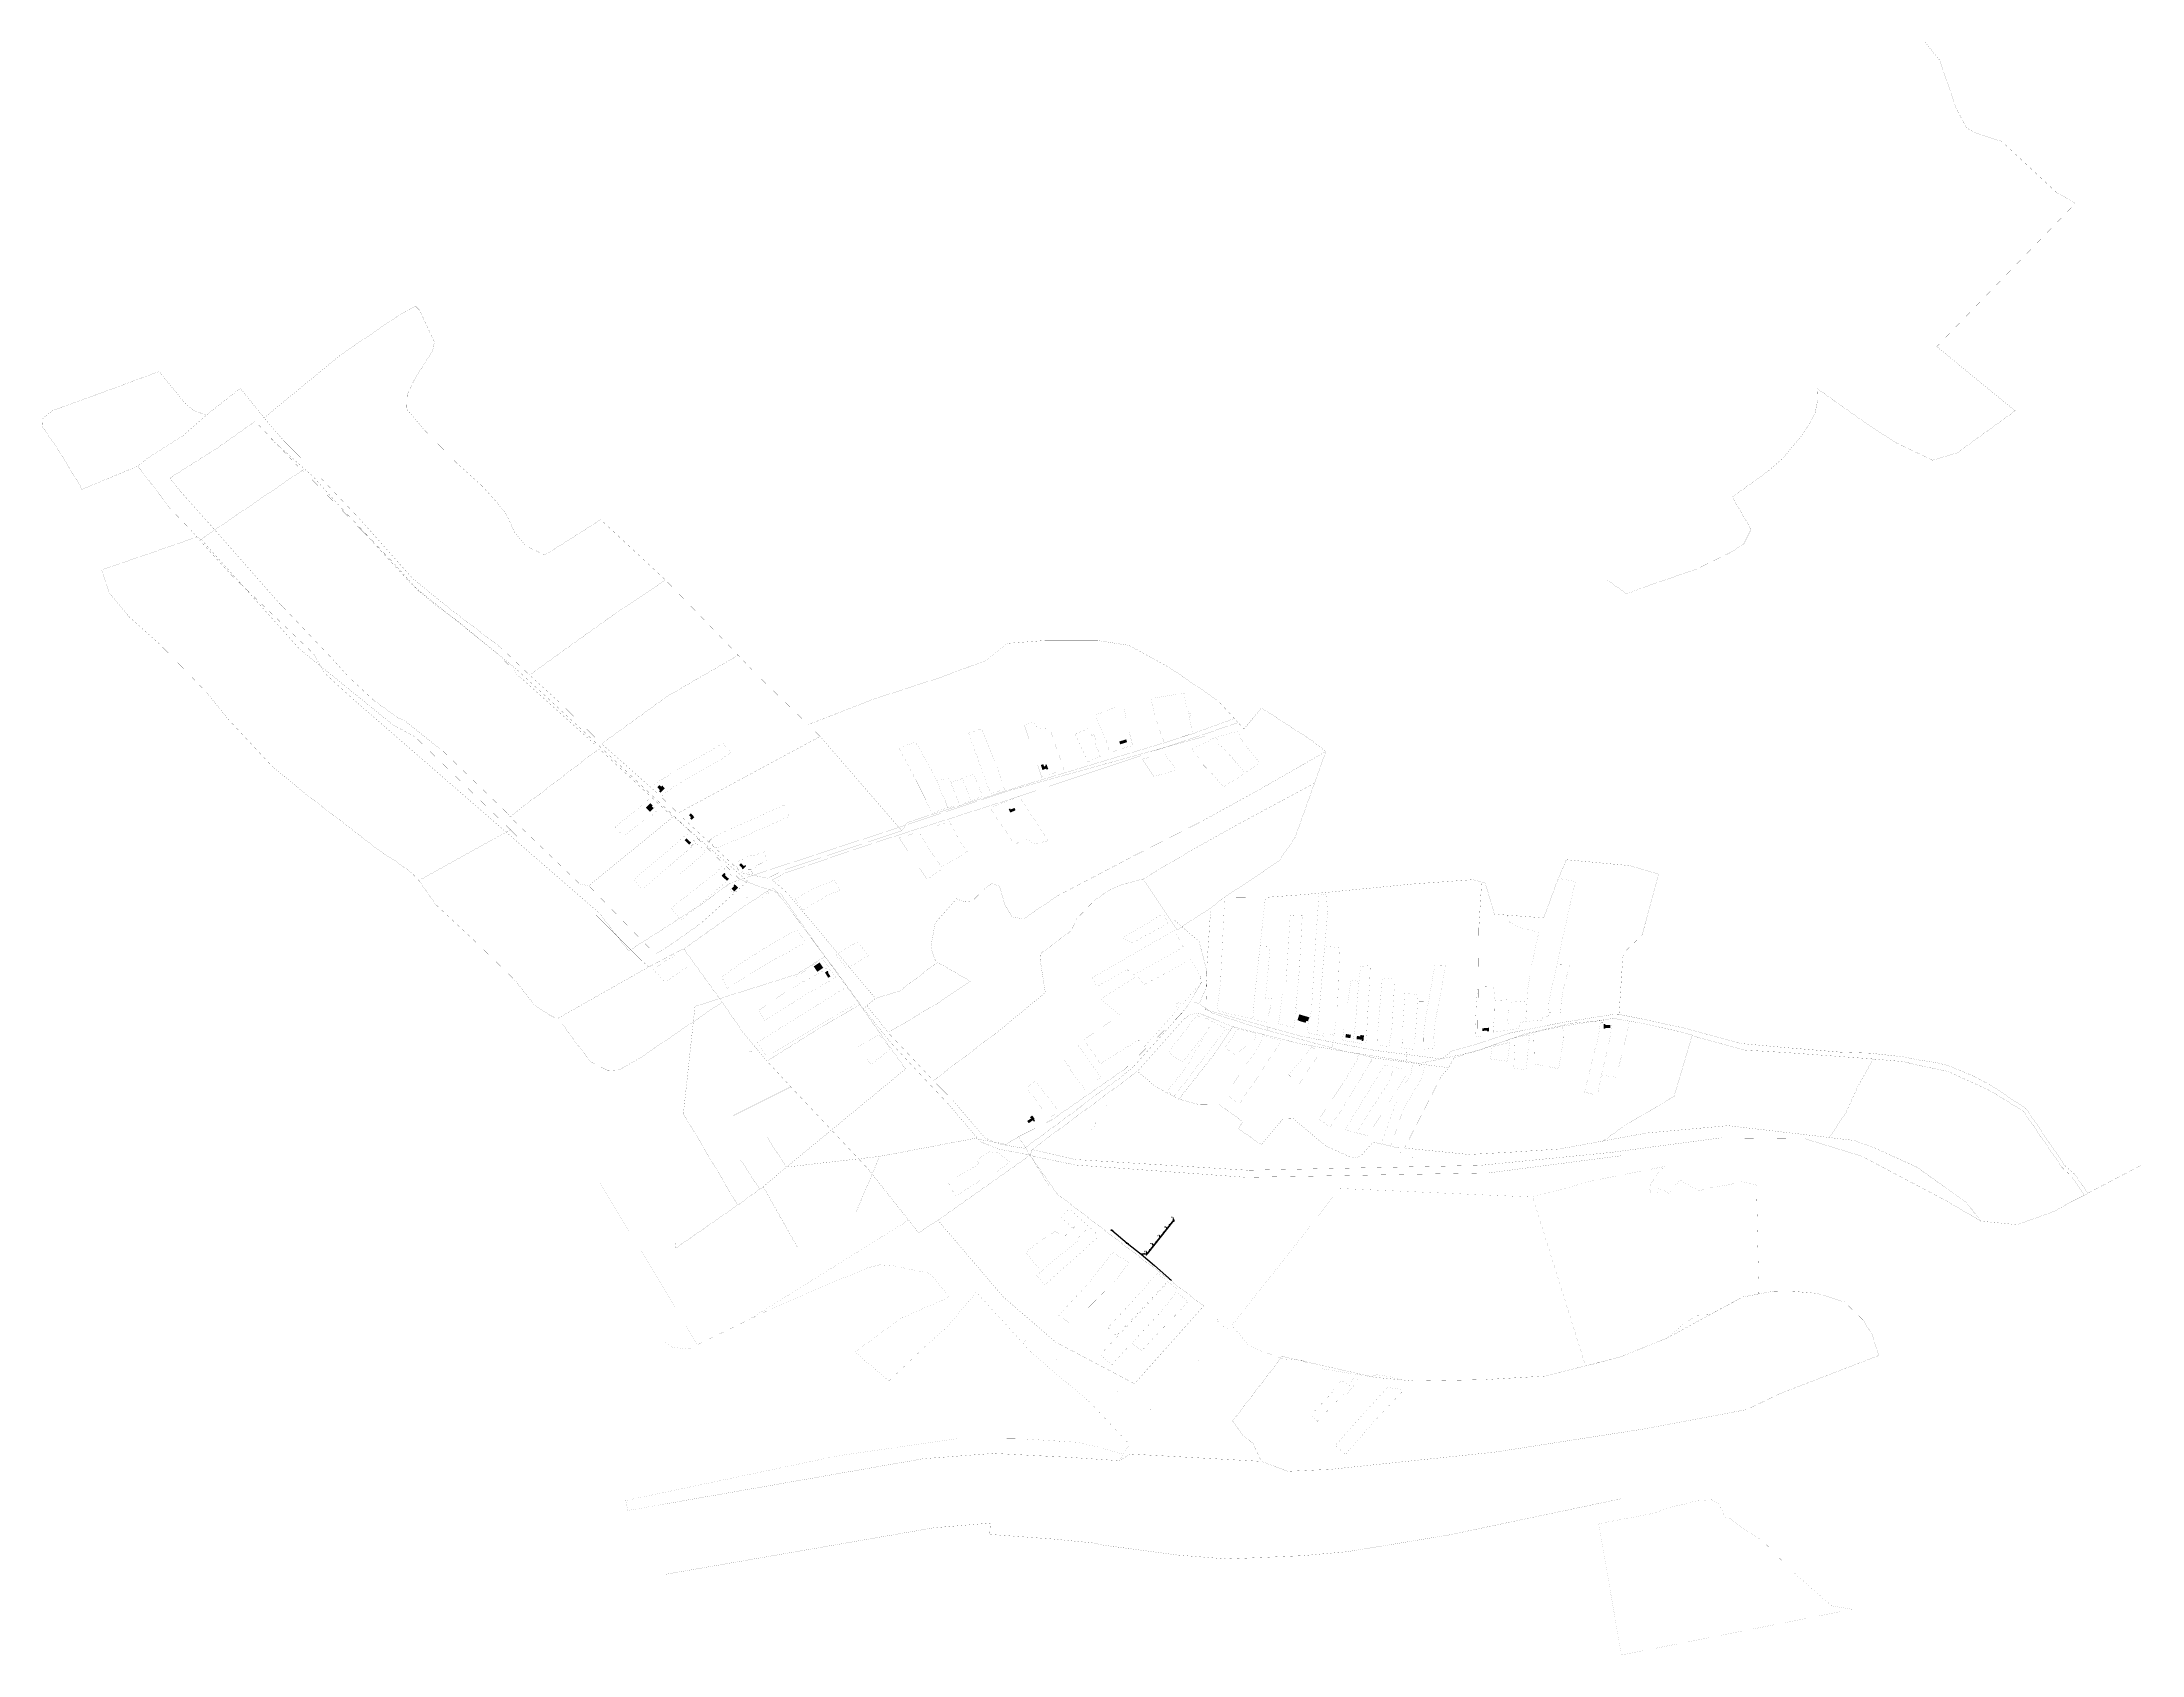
# Model space of a CAD drawing. Header units: millimetres. Extents: x 1265826 to 1360210, y 383897 to 506623.
# Drawn here: x 1340645 to 1344512, y 490240 to 493211 of the extents above; entities that cross this region are included whole.
import ezdxf
from ezdxf.enums import TextEntityAlignment as Align

# ---------------------------------------------------------------- set-up
doc = ezdxf.new("R2018")
doc.units = ezdxf.units.MM
for name, color, linetype in [('04.1_ЛЭП_наземная_опоры', 7, 'Continuous'), ('14', 7, 'Continuous'), ('Электрика', 7, 'Continuous')]:
    doc.layers.add(name, color=color, linetype=linetype)
doc.layers.add('ЛЭП - непечатный слой', color=6, linetype='Continuous', plot=False)
doc.styles.get("Standard").update_dxf_attribs({"font": 'Arial.ttf'})
doc.styles.add('стиль1', font='Times New Roman.ttf', dxfattribs={"width": 0.9, "height": 1.25})
doc.dimstyles.new('М 1-1000', dxfattribs={"dimtxt": 1.5, "dimasz": 2.5, "dimexe": 1.25, "dimexo": 0.625, "dimtad": 1, "dimdec": 0, "dimtxsty": 'стиль1', "dimcen": 2.5, "dimse1": 1, "dimse2": 1, "dimsd1": 1, "dimsd2": 1, "dimclrt": 5, "dimaunit": 1, "dimadec": 3, "dimazin": 0, "dimtfac": 1, "dimtdec": 0, "dimtmove": 0, "dimatfit": 3, "dimfxl": 1.25, "dimtfill": 2, "dimtfillclr": 7, "dimarcsym": 0})

# ---------------------------------------------------------------- blocks, each defined once
blk = doc.blocks.new('*U72')
at = {"true_color": 0xffffff}
h = blk.add_hatch(color=7, dxfattribs=at)
h.dxf.hatch_style = 1
h.paths.add_polyline_path([(0, 0.4), (0.4, 0), (0, -0.4), (-0.4, 0)])
at = {"color": 0}
for points in [[(-0.2, 0), (-2, 0), (-1.6, -0.3), (-2, 0), (-1.6, 0.2)], [(0.2, -0.1), (1.8, -0.9), (1.5, -0.5), (1.8, -0.9), (1.3, -1)]]:
    blk.add_lwpolyline(points, dxfattribs=at)
blk.add_lwpolyline([(0, 0.4), (0.4, 0), (0, -0.4), (-0.4, 0)], close=True, dxfattribs=at)
blk.add_circle((0, 0), 0.025, dxfattribs=at)
blk = doc.blocks.new('*U114')
at = {"true_color": 0xffffff}
h = blk.add_hatch(color=7, dxfattribs=at)
h.dxf.hatch_style = 1
h.paths.add_polyline_path([(0, 0.4), (0.4, 0), (0, -0.4), (-0.4, 0)])
at = {"color": 0}
for points in [[(-0.2, 0.2), (-1.6, 1.2), (-1.4, 0.8), (-1.6, 1.2), (-1.1, 1.2)], [(0.2, -0.2), (1.5, -1.3), (1.4, -0.8), (1.5, -1.3), (1, -1.2)]]:
    blk.add_lwpolyline(points, dxfattribs=at)
blk.add_lwpolyline([(0, 0.4), (0.4, 0), (0, -0.4), (-0.4, 0)], close=True, dxfattribs=at)
blk.add_circle((0, 0), 0.025, dxfattribs=at)
blk = doc.blocks.new('*U115')
at = {"color": 0, "ltscale": 100}
blk.add_line((0, 0), (2.3, 2.7), dxfattribs=at)
at = {"color": 0}
for points in [[(-1.7, 4.6), (-5, 4.6)], [(0, 0), (-1.7, 4.6)]]:
    blk.add_lwpolyline(points, dxfattribs=at)
for centre, radius in [((0, 0), 0.5), ((2.3, 2.7), 0.25)]:
    blk.add_circle(centre, radius, dxfattribs=at)
at = {"layer": 'ЛЭП - непечатный слой'}
blk.add_lwpolyline([(2.3, 2.7), (3.1, 3.6)], dxfattribs=at)
at = {"color": 0, "flags": 8}
blk.add_attdef('SL_NAME', text='', height=1.25, dxfattribs=at).set_placement((-1.9, 4.3), align=Align.TOP_RIGHT)
blk.add_attdef('SL_NUM', text='', height=1.25, dxfattribs=at).set_placement((-1.9, 4.8), align=Align.BOTTOM_RIGHT)
blk = doc.blocks.new('Пл_Заземление')
at = {"color": 0, "lineweight": 30}
for p, q in [((0, 0), (0, -1.3)), ((-0.7, -1.3), (0.7, -1.3)), ((0.5, -1.6), (-0.5, -1.6)), ((0.2, -1.9), (-0.2, -1.9))]:
    blk.add_line(p, q, dxfattribs=at)
blk = doc.blocks.new('*U118')
at = {"color": 0}
for points in [[(-2.3, 3), (-5.5, 3)], [(0, 0), (-2.3, 3)]]:
    blk.add_lwpolyline(points, dxfattribs=at)
blk.add_circle((0, 0), 0.5, dxfattribs=at)
at = {"color": 0, "flags": 8}
blk.add_attdef('SL_NAME', text='', height=1.25, dxfattribs=at).set_placement((-2.5, 2.7), align=Align.TOP_RIGHT)
blk.add_attdef('SL_NUM', text='', height=1.25, dxfattribs=at).set_placement((-2.5, 3.3), align=Align.BOTTOM_RIGHT)
blk = doc.blocks.new('*D116')
at = {"layer": 'Defpoints', "color": 0, "linetype": 'ByBlock', "transparency": 16777216}
for p in [(1342692.3, 490994.4), (1342680.2, 490979), (1342680.2, 490978.9)]:
    blk.add_point(p, dxfattribs=at)
at = {"layer": 'Электрика', "color": 5, "linetype": 'ByBlock', "lineweight": 20, "transparency": 16777216, "insert": (1342684.6, 490986.6), "char_height": 1.25, "attachment_point": 5, "rotation": 51.9534, "style": 'стиль1', "bg_fill": 1, "box_fill_scale": 1.1, "bg_fill_color": 7, "bg_fill_true_color": 16777215, "bg_fill_transparency": 0}
blk.add_mtext('20', dxfattribs=at)
blk = doc.blocks.new('*D117')
at = {"layer": 'Defpoints', "color": 0, "linetype": 'ByBlock', "transparency": 16777216}
for p in [(1342692.3, 490994.4), (1342692.3, 490994.4), (1342704.4, 491009.9)]:
    blk.add_point(p, dxfattribs=at)
at = {"layer": 'Электрика', "color": 5, "linetype": 'ByBlock', "lineweight": 20, "transparency": 16777216, "insert": (1342696.7, 491002), "char_height": 1.25, "attachment_point": 5, "rotation": 51.9534, "style": 'стиль1', "bg_fill": 1, "box_fill_scale": 1.1, "bg_fill_color": 7, "bg_fill_true_color": 16777215, "bg_fill_transparency": 0}
blk.add_mtext('20', dxfattribs=at)
blk = doc.blocks.new('*U119')
at = {"color": 0, "ltscale": 100}
blk.add_line((0, 0), (-2.4, -2.6), dxfattribs=at)
at = {"color": 0}
for points in [[(-1.7, 4.6), (-5, 4.6)], [(0, 0), (-1.7, 4.6)]]:
    blk.add_lwpolyline(points, dxfattribs=at)
for centre, radius in [((0, 0), 0.5), ((-2.4, -2.6), 0.25)]:
    blk.add_circle(centre, radius, dxfattribs=at)
at = {"layer": 'ЛЭП - непечатный слой'}
blk.add_lwpolyline([(-2.4, -2.6), (-3.3, -3.5)], dxfattribs=at)
at = {"color": 0, "flags": 8}
blk.add_attdef('SL_NAME', text='', height=1.25, dxfattribs=at).set_placement((-1.9, 4.3), align=Align.TOP_RIGHT)
blk.add_attdef('SL_NUM', text='', height=1.25, dxfattribs=at).set_placement((-1.9, 4.8), align=Align.BOTTOM_RIGHT)
blk = doc.blocks.new('*D120')
at = {"layer": 'Defpoints', "color": 0, "linetype": 'ByBlock', "transparency": 16777216}
for p in [(1342704.4, 491009.9), (1342704.5, 491009.9), (1342717.1, 491025.4)]:
    blk.add_point(p, dxfattribs=at)
at = {"layer": 'Электрика', "color": 5, "linetype": 'ByBlock', "lineweight": 20, "transparency": 16777216, "insert": (1342709.9, 491018.5), "char_height": 1.25, "attachment_point": 5, "rotation": 50.7319, "style": 'стиль1', "bg_fill": 1, "box_fill_scale": 1.1, "bg_fill_color": 7, "bg_fill_true_color": 16777215, "bg_fill_transparency": 0}
blk.add_mtext('20', dxfattribs=at)
blk = doc.blocks.new('*D121')
at = {"layer": 'Defpoints', "color": 0, "linetype": 'ByBlock', "transparency": 16777216}
for p in [(1342728.6, 491040.9), (1342716.5, 491025.4), (1342716.6, 491025.4)]:
    blk.add_point(p, dxfattribs=at)
at = {"layer": 'Электрика', "color": 5, "linetype": 'ByBlock', "lineweight": 20, "transparency": 16777216, "insert": (1342720.9, 491033), "char_height": 1.25, "attachment_point": 5, "rotation": 51.9534, "style": 'стиль1', "bg_fill": 1, "box_fill_scale": 1.1, "bg_fill_color": 7, "bg_fill_true_color": 16777215, "bg_fill_transparency": 0}
blk.add_mtext('20', dxfattribs=at)
blk = doc.blocks.new('*D123')
at = {"layer": 'Defpoints', "color": 0, "linetype": 'ByBlock', "transparency": 16777216}
for p in [(1342669.8, 490978.3), (1342669.8, 490978.2), (1342680.2, 490979)]:
    blk.add_point(p, dxfattribs=at)
at = {"layer": 'Электрика', "color": 5, "linetype": 'ByBlock', "lineweight": 20, "transparency": 16777216, "insert": (1342674.8, 490979.9), "char_height": 1.25, "attachment_point": 5, "rotation": 4.0949, "style": 'стиль1', "bg_fill": 1, "box_fill_scale": 1.1, "bg_fill_color": 7, "bg_fill_true_color": 16777215, "bg_fill_transparency": 0}
blk.add_mtext('10', dxfattribs=at)

msp = doc.modelspace()

# ---------------------------------------------------------------- hatches: boundary and pattern name
at = {"layer": '14', "linetype": 'Continuous'}
for points in [[(1342629.1, 491922.6), (1342630.7, 491917.6), (1342643.4, 491921.5), (1342641.8, 491926.6)], [(1342484.7, 491879.3), (1342486.2, 491875.1), (1342487.8, 491870.4), (1342494.7, 491872.8), (1342495.4, 491871), (1342498.2, 491872), (1342497.5, 491873.9), (1342495.9, 491878.5), (1342495.2, 491880.5), (1342492.8, 491879.6), (1342493.4, 491877.6), (1342490.6, 491876.6), (1342489.2, 491880.8)], [(1341778.5, 491838.4), (1341783.5, 491833.2), (1341781.5, 491831.3), (1341784.1, 491828.6), (1341786.3, 491830.6), (1341790.3, 491834.4), (1341792.3, 491836.4), (1341787.4, 491841.5), (1341785.4, 491839.5), (1341782.6, 491842.4)], [(1341765.5, 491809), (1341757.3, 491800.6), (1341765, 491793.2), (1341773.1, 491801.7), (1341773, 491801.8), (1341771.4, 491800.2), (1341768.3, 491803.2), (1341769.9, 491804.8)], [(1341836.7, 491787), (1341840.5, 491783.1), (1341838.7, 491781.3), (1341841.5, 491778.5), (1341846.6, 491783.4), (1341840, 491790.2)], [(1342425.6, 491798.2), (1342428.3, 491791.9), (1342437.9, 491796), (1342436.1, 491800.3), (1342428.8, 491797.3), (1342428, 491799.2)], [(1341829, 491740.9), (1341837.1, 491732.9), (1341840.4, 491736.3), (1341832.3, 491744.2)], [(1341929.1, 491695.4), (1341934.6, 491689.7), (1341933.9, 491689.1), (1341935.5, 491687.4), (1341941.9, 491693.6), (1341940.2, 491695.4), (1341937.9, 491693.2), (1341932.5, 491698.7)], [(1341900.2, 491679), (1341896.9, 491675.5), (1341906.7, 491666), (1341910.2, 491669.6), (1341902.6, 491676.9), (1341904.1, 491678.5), (1341901.8, 491680.6)], [(1341918.9, 491657.9), (1341920, 491656.7), (1341915.1, 491651.4), (1341920.2, 491646.6), (1341927, 491653.7), (1341920.5, 491659.7)], [(1342066.5, 491508.5), (1342073, 491498.7), (1342083.8, 491505.8), (1342077.3, 491515.6)], [(1342090.8, 491499.6), (1342087.2, 491497.4), (1342093.1, 491487.5), (1342097.1, 491490.1), (1342092.3, 491497.3), (1342093.5, 491497.9), (1342092.1, 491500.2)], [(1342960.6, 491420.1), (1342957.4, 491409.5), (1342959.8, 491408.8), (1342959.6, 491408.4), (1342972.4, 491404.7), (1342973.5, 491408.4), (1342976.6, 491407.5), (1342977.5, 491410.6), (1342978.8, 491414.7)], [(1343046.6, 491383.9), (1343045.6, 491377.9), (1343054.5, 491376.4), (1343055.6, 491382.4)], [(1343073.2, 491382), (1343072.9, 491379.6), (1343066.8, 491380.3), (1343066.1, 491374.6), (1343075.9, 491373.5), (1343075.6, 491371.3), (1343078.5, 491371), (1343079.7, 491381.3)], [(1343297.6, 491394.4), (1343298, 491389.7), (1343306.5, 491390.4), (1343306.6, 491388.9), (1343310.1, 491389.2), (1343309.6, 491395.4)], [(1343521.4, 491402.2), (1343521.3, 491394.2), (1343524.2, 491394.2), (1343524.2, 491395.4), (1343533.3, 491395.3), (1343533.4, 491400.4), (1343524.2, 491400.5), (1343524.2, 491402.2)], [(1342464.5, 491230.8), (1342465.5, 491229.3), (1342466.5, 491230), (1342467.2, 491228.9), (1342459.6, 491223.7), (1342462.3, 491219.9), (1342470.2, 491225.3), (1342472, 491222.6), (1342473.9, 491223.9), (1342472.1, 491226.6), (1342473.4, 491227.4), (1342468.8, 491233.7)]]:
    msp.add_hatch(color=12, dxfattribs=at).paths.add_polyline_path(points)

# ---------------------------------------------------------------- linework, layer by layer
at = {"layer": '14', "color": 12, "const_width": 0.17, "flags": 128}
for points in [[(1344112.6, 493210.9), (1344123.9, 493197.1), (1344130.1, 493189.2), (1344139.8, 493177.8), (1344170.6, 493088.2), (1344189.4, 493052.8), (1344206.6, 493043.3), (1344213.6, 493041), (1344254.2, 493028), (1344354.3, 492934.6), (1344389.7, 492913.6), (1344134.5, 492650), (1344279, 492531.8), (1344172.1, 492454.3), (1344126.9, 492440.8), (1344058.9, 492473.2), (1343995.2, 492515.3), (1343914.6, 492572.5), (1343915.4, 492552.2), (1343910.1, 492525.8), (1343889.8, 492491.2), (1343851.4, 492444.5), (1343822.8, 492419.7), (1343758, 492373), (1343792.7, 492313.5), (1343779.1, 492286.4), (1343754.3, 492270.6), (1343692.5, 492240.5), (1343587.3, 492204), (1343563.8, 492194.6), (1343527.5, 492220.1)], [(1343554.1, 491159.9), (1343309.5, 491128.2), (1342863.6, 491120), (1342548.9, 491142.7), (1342476, 491157.7), (1342464.6, 491160.6), (1342514.7, 491089.5), (1342621.1, 491008.1), (1342703.3, 490945.3), (1342784.6, 490883.1), (1342706.6, 490795.5), (1342657.2, 490739.9), (1342512.2, 490816.4), (1342415.3, 490899.9), (1342295.1, 491041), (1342259.6, 491017.8), (1342165.5, 491136.6), (1342024.2, 491286.7), (1341980.3, 491334.1), (1341936.5, 491386.5), (1341897.8, 491442.7), (1341746.2, 491339.7), (1341708.4, 491318), (1341687.3, 491316.7), (1341655, 491333.2), (1341626, 491371.4), (1341602.6, 491403.7), (1341594, 491412.1), (1341579.8, 491418.9), (1341552.8, 491436.6), (1341515.3, 491484), (1341440.8, 491556.5), (1341370.4, 491622.4), (1341339.2, 491666.7), (1341331.6, 491674.8), (1341325.9, 491680.9), (1341296.4, 491702.4), (1341265.8, 491722.1), (1341192.5, 491779), (1341132.4, 491824.6), (1341068.2, 491877.8), (1340988, 491963.9), (1340949.4, 492011.8), (1340920.8, 492041.7), (1340862.1, 492101.7), (1340805.9, 492152.1), (1340769.7, 492195.7), (1340754.9, 492238.6), (1340930.6, 492299.3), (1340918.8, 492312.7), (1340880.5, 492352.5), (1340821.9, 492430), (1340717.8, 492386.7), (1340715.8, 492393.1), (1340674.9, 492460.3), (1340645.3, 492503.1), (1340645.9, 492517), (1340664.4, 492532.1), (1340755.9, 492565.3), (1340860.8, 492604.2), (1340907.6, 492546.8), (1340924.7, 492532.3), (1340947.8, 492523.8), (1341010.4, 492573.2), (1341054.2, 492518.8), (1341195.6, 492635.1), (1341296.3, 492703.5), (1341332.5, 492724.9), (1341340.8, 492716.7), (1341367.9, 492658.2), (1341364.6, 492642.5), (1341331.7, 492590.7), (1341317.7, 492561), (1341316.9, 492534.6), (1341350.6, 492495.1), (1341408.9, 492435.6), (1341454.9, 492394), (1341481.8, 492364.3), (1341500.3, 492341.5), (1341515.3, 492308.4), (1341536.8, 492282.6), (1341571.4, 492266.1), (1341674.2, 492331.3), (1341793.4, 492220.1), (1341848.9, 492163), (1341927.4, 492081.6), (1341958.6, 492048.7), (1342056.2, 491953.8), (1342176.6, 492000.7), (1342300.4, 492040.9), (1342383.5, 492071.9), (1342423, 492103.5), (1342493.5, 492108.8), (1342588.7, 492108.8), (1342647.1, 492099.7), (1342722.1, 492058.5), (1342810.2, 491998.4), (1342841.2, 491965.1), (1342847.9, 491957.5), (1342858.8, 491945.7), (1342891, 491984.4), (1342982.1, 491925.7), (1343009.5, 491904.3), (1342988.6, 491846), (1342952.8, 491745.8), (1342922.9, 491702.3), (1342823.3, 491636.3), (1342898.2, 491635.6), (1342970.7, 491640.9), (1343168.6, 491660.2), (1343279.8, 491668.2), (1343296.4, 491663.9), (1343303, 491662), (1343320, 491604.7), (1343410.8, 491597.9), (1343434, 491661.3), (1343452.4, 491705), (1343554.1, 491695.5)], [(1341390.2, 492172.1), (1341327.7, 492223), (1341228.3, 492334.7), (1341154.1, 492412.7), (1341090.7, 492476.3), (1341054.2, 492518.8), (1341010.4, 492573.2), (1340947.8, 492523.8), (1340933.4, 492511), (1340904.8, 492486), (1340839.9, 492444.7), (1340821.9, 492430), (1340880.5, 492352.5), (1340918.8, 492312.7), (1340930.6, 492299.3), (1340940, 492293), (1341119.7, 492092.8), (1341291.7, 491953.2), (1341332.1, 491931.4), (1341507.8, 491760.3), (1341750.2, 491518.5), (1341762.5, 491507.5), (1341819, 491537.1), (1341827.1, 491540.7), (1341938.1, 491619.1), (1341991.6, 491653.8), (1342110.7, 491495.7), (1342157.8, 491430.7), (1342163.9, 491435.8), (1342180, 491449.6), (1342019.1, 491642.2), (1342002.2, 491657.5), (1341989.9, 491667.2), (1342011, 491679.6), (1342178.9, 491736.4), (1342429.5, 491816.8), (1342735.1, 491919), (1342847.9, 491957.5), (1342841.2, 491965.1), (1342765.5, 491937.6), (1342711.8, 491920.3), (1342445.1, 491839.8), (1342239.2, 491773.8), (1342228.4, 491758.6), (1342009.7, 491685.1), (1341981.7, 491670.8), (1341933.9, 491680.8), (1341820.2, 491786.8), (1341816.4, 491790.7), (1341777.4, 491828.4), (1341675.8, 491918.5), (1341599.5, 491993.6), (1341543, 492045.1), (1341491.6, 492094.5), (1341417.9, 492150.7), (1341390.2, 492172.1)], [(1340970, 492304.9), (1340899.7, 492383.9), (1340880.6, 492408), (1340967.5, 492462.8), (1341037.8, 492512.5), (1341123, 492422.7), (1341128.6, 492419.2), (1341236.9, 492308.5), (1341241.6, 492304), (1341318.2, 492220.5), (1341322.9, 492214.1), (1341459.1, 492104.6), (1341469.7, 492096), (1341485.2, 492083.5), (1341513.9, 492053.9), (1341521.2, 492044.8), (1341529.3, 492038), (1341665.6, 491915.3), (1341672.2, 491908.5), (1341802.4, 491787.8), (1341808.2, 491784.7), (1341944.6, 491665.4), (1341857.3, 491586.8), (1341799.3, 491545.9), (1341774.4, 491531.2), (1341652.3, 491657), (1341635.4, 491660.4), (1341507.4, 491783.6), (1341501.1, 491791.6), (1341378.6, 491910), (1341369, 491916.4), (1341312.5, 491961.5), (1341301, 491966.2), (1341255.9, 491998.7), (1341210.3, 492041.3), (1341184.8, 492069.4), (1341179, 492075.9), (1341089.1, 492170.5), (1341083.6, 492175.7), (1340974.7, 492299.6), (1340970, 492304.9)], [(1341793.4, 492220.1), (1341709.6, 492164.5), (1341623, 492102.8), (1341543, 492045.1), (1341599.5, 491993.6), (1341675.8, 491918.5), (1341795.7, 492005.3), (1341836.7, 492029.3), (1341927.4, 492081.6), (1341848.9, 492163), (1341793.4, 492220.1)], [(1341927.4, 492081.6), (1341836.7, 492029.3), (1341795.7, 492005.3), (1341675.8, 491918.5), (1341777.4, 491828.4), (1341816.4, 491790.7), (1342078.1, 491932), (1342056.2, 491953.8), (1341958.6, 492048.7), (1341927.4, 492081.6)], [(1342056.2, 491953.8), (1342078.1, 491932), (1342228.4, 491758.6), (1342239.2, 491773.8), (1342445.1, 491839.8), (1342711.8, 491920.3), (1342765.5, 491937.6), (1342841.2, 491965.1), (1342810.2, 491998.4), (1342722.1, 492058.5), (1342647.1, 492099.7), (1342588.7, 492108.8), (1342493.5, 492108.8), (1342423, 492103.5), (1342383.5, 492071.9), (1342300.4, 492040.9), (1342176.6, 492000.7), (1342056.2, 491953.8)], [(1342847.9, 491957.5), (1342735.1, 491919), (1342429.5, 491816.8), (1342178.9, 491736.4), (1342011, 491679.6), (1341989.9, 491667.2), (1342002.2, 491657.5), (1342019.1, 491642.2), (1342180, 491449.6), (1342224.8, 491463.2), (1342294.3, 491516.3), (1342290.5, 491519.5), (1342287.1, 491527.2), (1342282.1, 491544.8), (1342290, 491588.3), (1342329.5, 491633.1), (1342343.4, 491627.2), (1342357.8, 491628.5), (1342380.2, 491650.3), (1342394.8, 491661.5), (1342408.6, 491656.2), (1342418.5, 491621.3), (1342431.6, 491599.5), (1342453.1, 491596.2), (1342514.8, 491638.2), (1342656.5, 491712.4), (1342780.7, 491775.6), (1342886.1, 491833.6), (1343009.5, 491904.3), (1342982.1, 491925.7), (1342891, 491984.4), (1342858.8, 491945.7), (1342847.9, 491957.5)], [(1342228.4, 491758.6), (1342078.1, 491932), (1341816.4, 491790.7), (1341820.2, 491786.8), (1341933.9, 491680.8), (1341981.7, 491670.8), (1342009.7, 491685.1), (1342228.4, 491758.6)], [(1341635.4, 491660.4), (1341652.3, 491657), (1341808.2, 491784.7), (1341802.4, 491787.8), (1341672.2, 491908.5), (1341663.6, 491903.7), (1341559.9, 491824.5), (1341531.8, 491804.1), (1341507.4, 491783.6), (1341635.4, 491660.4)], [(1343009.5, 491904.3), (1342886.1, 491833.6), (1342780.7, 491775.6), (1342656.5, 491712.4), (1342514.8, 491638.2), (1342453.1, 491596.2), (1342431.6, 491599.5), (1342418.5, 491621.3), (1342408.6, 491656.2), (1342394.8, 491661.5), (1342380.2, 491650.3), (1342357.8, 491628.5), (1342343.4, 491627.2), (1342329.5, 491633.1), (1342290, 491588.3), (1342282.1, 491544.8), (1342287.1, 491527.2), (1342290.5, 491519.5), (1342294.3, 491516.3), (1342355.2, 491480.9), (1342297.2, 491442.2), (1342203.4, 491386.5), (1342252.8, 491334.3), (1342286.7, 491298.2), (1342406.5, 491389.1), (1342492.9, 491460.3), (1342483.8, 491518.3), (1342485, 491532.8), (1342540.2, 491573.7), (1342551.3, 491596.8), (1342582.5, 491629.2), (1342609.7, 491648.5), (1342635.1, 491659.3), (1342673.1, 491669.6), (1342754.7, 491718.1), (1342842.7, 491767.5), (1342988.6, 491846), (1343009.5, 491904.3)], [(1342988.6, 491846), (1342842.7, 491767.5), (1342754.7, 491718.1), (1342673.1, 491669.6), (1342735.6, 491575.8), (1342798.1, 491616.8), (1342823.3, 491636.3), (1342922.9, 491702.3), (1342952.8, 491745.8), (1342988.6, 491846)], [(1341944.6, 491665.4), (1341808.2, 491784.7), (1341652.3, 491657), (1341774.4, 491531.2), (1341799.3, 491545.9), (1341857.3, 491586.8), (1341944.6, 491665.4)], [(1341579.8, 491418.9), (1341594, 491412.1), (1341762.5, 491507.5), (1341750.2, 491518.5), (1341507.8, 491760.3), (1341339.2, 491666.7), (1341370.4, 491622.4), (1341440.8, 491556.5), (1341515.3, 491484), (1341552.8, 491436.6), (1341579.8, 491418.9)], [(1343296.4, 491663.9), (1343291.3, 491579.9), (1343289, 491365.7), (1343345.8, 491385.2), (1343443.9, 491405), (1343539.2, 491420.2), (1343549.4, 491419.9), (1343556.3, 491524), (1343557.6, 491533.2), (1343591.7, 491565.8), (1343622.4, 491678.4), (1343569, 491694.1), (1343452.4, 491705), (1343434, 491661.3), (1343410.8, 491597.9), (1343320, 491604.7), (1343303, 491662), (1343296.4, 491663.9)], [(1341980.3, 491334.1), (1342058.3, 491383.1), (1342147.5, 491436.3), (1342151.7, 491439.1), (1342110.7, 491495.7), (1341991.6, 491653.8), (1341938.1, 491619.1), (1341827.1, 491540.7), (1341897.8, 491442.7), (1341936.5, 491386.5), (1341980.3, 491334.1)], [(1342735.6, 491575.8), (1342673.1, 491669.6), (1342635.1, 491659.3), (1342609.7, 491648.5), (1342582.5, 491629.2), (1342551.3, 491596.8), (1342540.2, 491573.7), (1342485, 491532.8), (1342483.8, 491518.3), (1342492.9, 491460.3), (1342406.5, 491389.1), (1342286.7, 491298.2), (1342321.1, 491263.4), (1342381.5, 491192.8), (1342405.8, 491181.8), (1342454.1, 491173.4), (1342541.9, 491237.9), (1342593.6, 491276.9), (1342628.5, 491301.8), (1342654.4, 491323), (1342710, 491384.4), (1342752.3, 491432.2), (1342779.9, 491478.4), (1342779.1, 491488.6), (1342735.6, 491575.8)], [(1342798, 491611.4), (1342796, 491593.9), (1342790.8, 491514.1), (1342788.5, 491428.6), (1342962.9, 491380.2), (1343098.8, 491354), (1343171.7, 491344.6), (1343223.4, 491337.9), (1343241.4, 491352.7), (1343289, 491365.7), (1343291.3, 491579.9), (1343296.4, 491663.9), (1343279.8, 491668.2), (1343168.6, 491660.2), (1342970.7, 491640.9), (1342898.2, 491635.6), (1342823.3, 491636.3), (1342798.1, 491616.8), (1342798, 491611.4)], [(1342157.8, 491430.7), (1342208.3, 491368.1), (1342254.6, 491318.3), (1342314.1, 491255.3), (1342373.3, 491185.6), (1342406.2, 491172.3), (1342452.7, 491163.5), (1342464.6, 491160.6), (1342467.2, 491166.1), (1342468.4, 491171.3), (1342662.6, 491315.2), (1342748.9, 491412.3), (1342761.3, 491420), (1342775.6, 491422.4), (1342838.4, 491397.4), (1342963.3, 491365.8), (1343069.7, 491347.4), (1343096, 491340.2), (1343235.7, 491321.9), (1343245.4, 491339.8), (1343274.7, 491350), (1343296.6, 491356.3), (1343354.2, 491376.2), (1343391.6, 491386.7), (1343420.5, 491393.2), (1343445, 491398.4), (1343538.8, 491412.8), (1343591.7, 491403.8), (1343657.5, 491389.2), (1343684.3, 491382.1), (1343691.7, 491378.7), (1343780.4, 491354.4), (1343860.7, 491349.6), (1344017.6, 491338), (1344073.3, 491333.1), (1344099.6, 491326.6), (1344155.4, 491315.1), (1344233.2, 491279.3), (1344294.2, 491241.6), (1344365.4, 491138.1), (1344383.2, 491121.5), (1344406.3, 491087.1), (1344412.9, 491090.9), (1344388.4, 491125.8), (1344370.1, 491141.9), (1344313.5, 491225.4), (1344298.1, 491247.4), (1344233.6, 491289.7), (1344201.1, 491307), (1344154.4, 491326.3), (1344131.4, 491331.8), (1344101.7, 491336.1), (1344074.7, 491341.7), (1344012.2, 491348.7), (1343957, 491350.6), (1343854.9, 491359.1), (1343774.1, 491366.5), (1343675.5, 491393.3), (1343669.8, 491394.8), (1343591.7, 491411.7), (1343555.3, 491419), (1343549.4, 491419.9), (1343539.2, 491420.2), (1343443.9, 491405), (1343345.8, 491385.2), (1343289, 491365.7), (1343241.4, 491352.7), (1343223.4, 491337.9), (1343171.7, 491344.6), (1343098.8, 491354), (1342962.9, 491380.2), (1342788.5, 491428.6), (1342790.8, 491514.1), (1342796, 491593.9), (1342798, 491611.4), (1342798.1, 491616.8), (1342735.6, 491575.8), (1342779.1, 491488.6), (1342779.9, 491478.4), (1342752.3, 491432.2), (1342710, 491384.4), (1342654.4, 491323), (1342628.5, 491301.8), (1342593.6, 491276.9), (1342541.9, 491237.9), (1342454.1, 491173.4), (1342405.8, 491181.8), (1342381.5, 491192.8), (1342321.1, 491263.4), (1342286.7, 491298.2), (1342252.8, 491334.3), (1342203.4, 491386.5), (1342182.4, 491413.5), (1342163.9, 491435.8), (1342157.8, 491430.7)], [(1341897.8, 491442.7), (1341827.1, 491540.7), (1341819, 491537.1), (1341762.5, 491507.5), (1341594, 491412.1), (1341602.6, 491403.7), (1341626, 491371.4), (1341655, 491333.2), (1341687.3, 491316.7), (1341708.4, 491318), (1341746.2, 491339.7), (1341897.8, 491442.7)], [(1342163.9, 491435.8), (1342182.4, 491413.5), (1342203.4, 491386.5), (1342297.2, 491442.2), (1342355.2, 491480.9), (1342294.3, 491516.3), (1342224.8, 491463.2), (1342180, 491449.6), (1342163.9, 491435.8)], [(1342452.7, 491163.5), (1342406.2, 491172.3), (1342373.3, 491185.6), (1342314.1, 491255.3), (1342254.6, 491318.3), (1342208.3, 491368.1), (1342157.8, 491430.7), (1342151.7, 491439.1), (1342147.5, 491436.3), (1342058.3, 491383.1), (1341980.3, 491334.1), (1342024.2, 491286.7), (1342165.5, 491136.6), (1342259.6, 491017.8), (1342295.1, 491041), (1342464.6, 491160.6), (1342452.7, 491163.5)], [(1342730.1, 491268.7), (1342738.8, 491264), (1342808.9, 491353.1), (1342838.4, 491397.4), (1342775.6, 491422.4), (1342761.3, 491420), (1342748.9, 491412.3), (1342662.6, 491315.2), (1342695.8, 491287.2), (1342730.1, 491268.7)], [(1343142.4, 491174.3), (1343154.5, 491174), (1343221.4, 491304.9), (1343235.7, 491321.9), (1343096, 491340.2), (1343069.7, 491347.4), (1342963.3, 491365.8), (1342838.4, 491397.4), (1342808.9, 491353.1), (1342738.8, 491264), (1342774.6, 491254.3), (1342813.4, 491253.8), (1342856.5, 491222.8), (1342848.6, 491209.6), (1342860.5, 491201.2), (1342890.9, 491180.1), (1342931.2, 491228.5), (1342948.3, 491229.2), (1343009, 491178), (1343058.8, 491155.5), (1343073.1, 491158.3), (1343096.3, 491184.9), (1343142.4, 491174.3)], [(1343520.5, 491187), (1343557.5, 491213.7), (1343650.9, 491269.4), (1343684.3, 491382.1), (1343657.5, 491389.2), (1343591.7, 491403.8), (1343538.8, 491412.8), (1343445, 491398.4), (1343420.5, 491393.2), (1343391.6, 491386.7), (1343354.2, 491376.2), (1343296.6, 491356.3), (1343274.7, 491350), (1343245.4, 491339.8), (1343235.7, 491321.9), (1343221.4, 491304.9), (1343154.5, 491174), (1343273.1, 491162.1), (1343354.3, 491166.6), (1343439.3, 491172.2), (1343520.5, 491187)], [(1343936.4, 491193.4), (1343966.9, 491238.2), (1343989.2, 491287.2), (1344017.6, 491338), (1343860.7, 491349.6), (1343780.4, 491354.4), (1343691.7, 491378.7), (1343684.3, 491382.1), (1343650.9, 491269.4), (1343557.5, 491213.7), (1343520.5, 491187), (1343600, 491201.6), (1343750.1, 491215.2), (1343896.8, 491198.1), (1343936.4, 491193.4)], [(1344215.4, 491039.3), (1344189.9, 491073.1), (1344097.9, 491138.8), (1344021.4, 491173.6), (1343982.6, 491187.9), (1343936.4, 491193.4), (1343896.8, 491198.1), (1343750.1, 491215.2), (1343600, 491201.6), (1343520.5, 491187), (1343439.3, 491172.2), (1343354.3, 491166.6), (1343273.1, 491162.1), (1343154.5, 491174), (1343142.4, 491174.3), (1343096.3, 491184.9), (1343073.1, 491158.3), (1343058.8, 491155.5), (1343009, 491178), (1342948.3, 491229.2), (1342931.2, 491228.5), (1342890.9, 491180.1), (1342860.5, 491201.2), (1342848.6, 491209.6), (1342856.5, 491222.8), (1342813.4, 491253.8), (1342774.6, 491254.3), (1342738.8, 491264), (1342730.1, 491268.7), (1342695.8, 491287.2), (1342662.6, 491315.2), (1342468.4, 491171.3), (1342548.5, 491152.8), (1342866.2, 491133.1), (1343292.9, 491142), (1343533.6, 491165.8), (1343737, 491192.7), (1343891.9, 491191.1), (1343996.8, 491158.8), (1344149.4, 491078.1), (1344192.2, 491053.2), (1344215.4, 491039.3)], [(1344512.4, 491143), (1344412.9, 491090.9), (1344406.3, 491087.1), (1344379.2, 491073.4), (1344352.3, 491057.9), (1344282.5, 491032.8), (1344215.4, 491039.3), (1344192.2, 491053.2), (1344149.4, 491078.1), (1343996.8, 491158.8), (1343891.9, 491191.1), (1343737, 491192.7), (1343533.6, 491165.8), (1343292.9, 491142), (1342866.2, 491133.1), (1342548.5, 491152.8), (1342468.4, 491171.3), (1342467.2, 491166.1), (1342464.6, 491160.6), (1342476, 491157.7), (1342548.9, 491142.7), (1342863.6, 491120), (1343309.5, 491128.2), (1343554.1, 491159.9)], [(1342464.6, 491160.6), (1342295.1, 491041), (1342415.3, 490899.9), (1342512.2, 490816.4), (1342657.2, 490739.9), (1342706.6, 490795.5), (1342784.6, 490883.1), (1342703.3, 490945.3), (1342621.1, 491008.1), (1342514.7, 491089.5), (1342464.6, 491160.6)], [(1342939.6, 490578.6), (1343017.9, 490582.2), (1343321.2, 490614), (1343589, 490655.6), (1343784.7, 490692.3), (1343845.8, 490721.7), (1344027.8, 490791.9), (1344015.3, 490831), (1343998.3, 490857.8), (1343964.5, 490890.5), (1343914.8, 490906.3), (1343872.2, 490909.8), (1343834.7, 490910.4), (1343776.7, 490899.5), (1343637.5, 490823.8), (1343551.2, 490789), (1343413.6, 490754), (1343302.4, 490747.5), (1343174.1, 490744.7), (1343099.7, 490751.6), (1342929.1, 490790.2), (1342838, 490671.4), (1342856.8, 490643.8), (1342875.2, 490630.1), (1342890.7, 490596.9), (1342939.6, 490578.6)], [(1341793.4, 490518.6), (1342268.2, 490601.8), (1342397.8, 490611.6), (1342537.2, 490604.3), (1342628.9, 490598.2), (1342649.8, 490610.4), (1342890.7, 490596.9), (1342875.2, 490630.1), (1342856.8, 490643.8), (1342838, 490671.4), (1342929.1, 490790.2), (1343099.7, 490751.6), (1343174.1, 490744.7), (1343302.4, 490747.5), (1343413.6, 490754), (1343551.2, 490789), (1343554.1, 490790.1)], [(1343554.1, 490650.2), (1343321.2, 490614), (1343017.9, 490582.2), (1342939.6, 490578.6), (1342890.7, 490596.9), (1342649.8, 490610.4), (1342628.9, 490598.2), (1342537.2, 490604.3), (1342397.8, 490611.6), (1342268.2, 490601.8), (1341793.4, 490518.6)], [(1343554.1, 490528.2), (1343235.6, 490461.2), (1343049.7, 490430.6), (1342966.5, 490423.2), (1342827.1, 490417.1), (1342735.4, 490424.5), (1342598.4, 490442.8), (1342582.5, 490446.5), (1342507.9, 490453.8), (1342390.5, 490462.4), (1342391.7, 490483.2), (1342287.7, 490474.6), (1341793.4, 490388.9)], [(1341793.4, 490388.9), (1342287.7, 490474.6), (1342391.7, 490483.2), (1342390.5, 490462.4), (1342507.9, 490453.8), (1342582.5, 490446.5), (1342598.4, 490442.8), (1342735.4, 490424.5), (1342827.1, 490417.1), (1342966.5, 490423.2), (1343049.7, 490430.6), (1343235.6, 490461.2), (1343554.1, 490528.2)]]:
    msp.add_lwpolyline(points, dxfattribs=at)
at = {"layer": '14', "color": 92, "const_width": 0.17, "flags": 128}
for points in [[(1341811.4, 491001.8), (1341812.6, 490989.9), (1341926.5, 491068.8), (1341966.8, 491098.2), (1341973.4, 491102.8), (1342016.2, 491138.9), (1342235.5, 491319.6), (1342142.5, 491450), (1342087.1, 491527), (1342055, 491571.6), (1342005.9, 491642), (1341930.6, 491668.4), (1341825, 491770.4), (1341729.2, 491860.4), (1341646.4, 491937.9), (1341520.5, 492054.4), (1341408.1, 492146.5), (1341373.6, 492171.3), (1341338.4, 492200.3), (1341293.8, 492250.1), (1341193.4, 492356.1), (1341144.2, 492410.9), (1341128.5, 492424.8), (1341067.5, 492479.2)], [(1341128.5, 492424.8), (1340935.4, 492293.4), (1340994.7, 492228.5), (1341145.4, 492084.3), (1341165.5, 492048.8), (1341217.9, 492000.9), (1341671.8, 491606.4), (1341725.6, 491536.8), (1341862.9, 491624.9), (1341911.1, 491660.8), (1341930.6, 491668.4), (1342265.1, 491778.3), (1342422, 491831.1), (1342786.1, 491932.1)], [(1342629.1, 491922.6), (1342630.7, 491917.6), (1342643.4, 491921.5), (1342641.8, 491926.6), (1342629.1, 491922.6)], [(1341778.5, 491838.4), (1341783.5, 491833.2), (1341781.5, 491831.3), (1341784.1, 491828.6), (1341786.3, 491830.6), (1341790.3, 491834.4), (1341792.3, 491836.4), (1341787.4, 491841.5), (1341785.4, 491839.5), (1341782.6, 491842.4), (1341778.5, 491838.4)], [(1341765.5, 491809), (1341757.3, 491800.6), (1341765, 491793.2), (1341773.1, 491801.7), (1341773, 491801.8), (1341771.4, 491800.2), (1341768.3, 491803.2), (1341769.9, 491804.8), (1341765.5, 491809)], [(1341836.7, 491787), (1341840.5, 491783.1), (1341838.7, 491781.3), (1341841.5, 491778.5), (1341846.6, 491783.4), (1341840, 491790.2), (1341836.7, 491787)], [(1342425.6, 491798.2), (1342428.3, 491791.9), (1342437.9, 491796), (1342436.1, 491800.3), (1342428.8, 491797.3), (1342428, 491799.2), (1342425.6, 491798.2)], [(1341829, 491740.9), (1341837.1, 491732.9), (1341840.4, 491736.3), (1341832.3, 491744.2), (1341829, 491740.9)], [(1341900.2, 491679), (1341896.9, 491675.5), (1341906.7, 491666), (1341910.2, 491669.6), (1341902.6, 491676.9), (1341904.1, 491678.5), (1341901.8, 491680.6), (1341900.2, 491679)], [(1342730.9, 491593.4), (1342776.1, 491554.4), (1342790.8, 491498.2), (1342788.8, 491468.9), (1342776.6, 491439.9)], [(1341926.5, 491068.8), (1341826.4, 491237.2), (1341847.7, 491434.8), (1342035.7, 491494.1), (1342087.1, 491527)], [(1342066.5, 491508.5), (1342073, 491498.7), (1342083.8, 491505.8), (1342077.3, 491515.6), (1342066.5, 491508.5)], [(1342090.8, 491499.6), (1342087.2, 491497.4), (1342093.1, 491487.5), (1342097.1, 491490.1), (1342092.3, 491497.3), (1342093.5, 491497.9), (1342092.1, 491500.2), (1342090.8, 491499.6)], [(1341980.8, 491193.4), (1342016.2, 491138.9), (1342187.9, 491158.6), (1342362.1, 491191.6), (1342420.9, 491180.9), (1342443.8, 491195), (1342504.7, 491225.8), (1342640.5, 491320.4), (1342765.5, 491443.1), (1342776.6, 491439.9), (1342801.1, 491422.1), (1342888.6, 491394.2), (1342900.9, 491390.9), (1343020.5, 491358.6), (1343047.7, 491351.2), (1343157.2, 491333.9), (1343182.1, 491329.9), (1343283.6, 491351.1), (1343375.2, 491384.1), (1343462.1, 491403.9), (1343521.4, 491408.9)], [(1342902.6, 491398.6), (1342900.9, 491390.9)], [(1343046.6, 491383.9), (1343045.6, 491377.9), (1343054.5, 491376.4), (1343055.6, 491382.4), (1343046.6, 491383.9)], [(1343297.6, 491394.4), (1343298, 491389.7), (1343306.5, 491390.4), (1343306.6, 491388.9), (1343310.1, 491389.2), (1343309.6, 491395.4), (1343297.6, 491394.4)], [(1343023, 491371.7), (1343020.5, 491358.6)], [(1343159, 491353.7), (1343157.2, 491333.9)], [(1342443.8, 491195), (1342499.3, 491104.8)], [(1341966.8, 491098.2), (1341931.4, 491152.8)], [(1342187.9, 491158.6), (1342144.9, 491057.3)], [(1341973.4, 491102.8), (1342037.4, 490989.5)]]:
    msp.add_lwpolyline(points, dxfattribs=at)
at = {"layer": '14', "color": 7, "const_width": 0.08, "flags": 128}
for points in [[(1342711.8, 491920.3), (1342761.2, 491936.5), (1342765.5, 491937.6), (1342761.2, 491953.5), (1342757.4, 491967.7), (1342758.4, 491968.1), (1342757.7, 491970.5), (1342760.9, 491971.4), (1342760.1, 491974.3), (1342757.5, 491973.6), (1342755.6, 491980.9), (1342753.9, 491982.6), (1342750.3, 491998.8), (1342749.1, 492012), (1342687.5, 492001.6), (1342693.6, 491972.9), (1342711.8, 491920.3)], [(1342486.3, 491857), (1342491.8, 491858.7), (1342501.3, 491861.8), (1342506.8, 491863.8), (1342527.2, 491870.5), (1342500.9, 491947.2), (1342478.9, 491945.7), (1342471.2, 491959.7), (1342454.3, 491952.3), (1342468, 491911.4), (1342486.3, 491857)], [(1342585.1, 491971.4), (1342594.5, 491949.2), (1342603.8, 491927.6), (1342611.8, 491902.4), (1342637.6, 491910.7), (1342653.7, 491915.5), (1342641.6, 491963.6), (1342637.2, 491990.4), (1342626.1, 491987.6), (1342608.6, 491980.7), (1342585.1, 491971.4)], [(1341787, 491822.5), (1341792.3, 491827.3), (1341798.6, 491832.3), (1341804.8, 491837), (1341811.7, 491840.9), (1341818.8, 491845.2), (1341829.4, 491852), (1341892.9, 491888.3), (1341913.7, 491901.5), (1341899.5, 491920.2), (1341881.6, 491908.7), (1341816.3, 491871.7), (1341809.7, 491867.4), (1341802, 491862.3), (1341801.6, 491862.2), (1341796.1, 491858.6), (1341793.5, 491857.1), (1341788.2, 491853.5), (1341768.3, 491841.1), (1341787, 491822.5)], [(1342282.5, 491789.5), (1342308.4, 491799.5), (1342312.9, 491800.8), (1342309.2, 491811.8), (1342300.9, 491830.8), (1342287.9, 491861.8), (1342253.6, 491922.6), (1342223.5, 491910.1), (1342254.5, 491851.9), (1342272.6, 491815.8), (1342279, 491801.1), (1342282.5, 491789.5)], [(1342391.8, 491827.2), (1342398.8, 491829.2), (1342411.1, 491832.4), (1342414.2, 491833.4), (1342414.9, 491833.8), (1342417.8, 491834.6), (1342413.8, 491847.1), (1342413.2, 491849.8), (1342403.4, 491876.4), (1342375.5, 491946.4), (1342351.6, 491937.9), (1342375.1, 491873.1), (1342391.8, 491827.2)], [(1342571.8, 491885.2), (1342585.8, 491891.3), (1342588.7, 491892.5), (1342594, 491894.8), (1342590.3, 491905.2), (1342585.9, 491916.5), (1342584.1, 491921), (1342585.6, 491925), (1342584.3, 491930.5), (1342583, 491935.4), (1342578.2, 491933.9), (1342571.8, 491946.9), (1342548.2, 491936.2), (1342567.4, 491894.6), (1342571.8, 491885.2)], [(1342821.2, 491839.2), (1342860.5, 491864.4), (1342836.3, 491893.5), (1342835.1, 491895), (1342826.1, 491904.5), (1342817.1, 491914.4), (1342814.6, 491913.2), (1342812.9, 491916.6), (1342807.6, 491930.3), (1342793.4, 491926.1), (1342794.6, 491922.8), (1342789.2, 491920.8), (1342762.8, 491909.7), (1342775.7, 491892.3), (1342773.1, 491890), (1342798.2, 491865.3), (1342805.6, 491857.2), (1342821.2, 491839.2)], [(1342807.6, 491930.3), (1342812.9, 491916.6), (1342814.6, 491913.2), (1342817.1, 491914.4), (1342826.1, 491904.5), (1342835.1, 491895), (1342860.5, 491864.4), (1342888, 491883.6), (1342862.1, 491914.3), (1342851.7, 491930.2), (1342848.1, 491942.1), (1342807.6, 491930.3)], [(1342693.1, 491858.3), (1342734.1, 491870.5), (1342712.4, 491900.4), (1342671.8, 491890.3), (1342693.1, 491858.3)], [(1342312.9, 491800.8), (1342335.3, 491805.4), (1342315.6, 491855.3), (1342292.9, 491849.9), (1342300.9, 491830.8), (1342309.2, 491811.8), (1342312.9, 491800.8)], [(1342356.3, 491813.5), (1342340, 491854.9), (1342319, 491846.8), (1342335.3, 491805.4), (1342356.3, 491813.5)], [(1342356.3, 491813.5), (1342377.3, 491821.6), (1342361, 491863), (1342340, 491854.9), (1342356.3, 491813.5)], [(1341755.3, 491809.3), (1341700.3, 491764.8), (1341716, 491748), (1341756.2, 491780), (1341764.1, 491782.7), (1341782.3, 491799.3), (1341763.9, 491817.5), (1341759.3, 491813.2), (1341755.3, 491809.3)], [(1341873.8, 491739.1), (1341883.9, 491730.1), (1341887.6, 491726.7), (1341893.2, 491729), (1341915.4, 491738.4), (1341932.4, 491745.5), (1341986.2, 491768.9), (1342020.4, 491784.4), (1342013, 491806.1), (1341915.2, 491762.3), (1341897.7, 491754), (1341883.4, 491747.6), (1341878.4, 491743.8), (1341873.8, 491739.1)], [(1342390.7, 491800.4), (1342436.5, 491733.3), (1342457, 491743.2), (1342473.9, 491733.7), (1342497.8, 491739.9), (1342445.1, 491821.7), (1342390.7, 491800.4)], [(1342259.9, 491756.6), (1342264.4, 491748.3), (1342276.5, 491729.4), (1342282.2, 491719.8), (1342301.5, 491691.4), (1342349.1, 491719.6), (1342334.9, 491740.1), (1342316.5, 491775), (1342288.1, 491766.1), (1342259.9, 491756.6)], [(1341833, 491752.4), (1341819, 491739.8), (1341797.6, 491721.2), (1341743.3, 491675.9), (1341734.7, 491668.6), (1341750.6, 491650.1), (1341812.4, 491704.2), (1341830.2, 491719.8), (1341848.5, 491737.6), (1341833, 491752.4)], [(1341818.5, 491678), (1341863.5, 491715.6), (1341867.9, 491719.5), (1341849.5, 491736.2), (1341830.6, 491718.8), (1341812.6, 491702.8), (1341802.5, 491694.2), (1341818.5, 491678)], [(1342224.1, 491745), (1342275.1, 491668.9), (1342303.3, 491688.6), (1342301.5, 491691.4), (1342282.2, 491719.8), (1342276.5, 491729.4), (1342264.4, 491748.3), (1342259.9, 491756.6), (1342224.1, 491745)], [(1341817.4, 491626.9), (1341803.4, 491615.4), (1341821.5, 491593.8), (1341833.4, 491603.2), (1341855.3, 491620.9), (1341906.7, 491666), (1341910.2, 491669.6), (1341915.8, 491675.2), (1341897, 491693), (1341884.7, 491679.1), (1341817.4, 491626.9)], [(1341950.3, 491713.5), (1341940.2, 491708), (1341926.9, 491701.9), (1341919.8, 491694.7), (1341934.9, 491683.3), (1341940.8, 491682.9), (1341942.3, 491686.9), (1341957.6, 491687.1), (1341959.9, 491692.3), (1341961.4, 491694.3), (1341980.2, 491703.5), (1341975.9, 491719.6), (1341954.2, 491711.9), (1341952.7, 491712.7), (1341950.3, 491713.5)], [(1341918.9, 491657.9), (1341920, 491656.7), (1341915.1, 491651.4), (1341913.9, 491649.9), (1341913.2, 491648), (1341917.5, 491644.3), (1341920.2, 491646.6), (1341927, 491653.7), (1341920.5, 491659.7), (1341918.9, 491657.9)], [(1341954.1, 491680.2), (1341954.4, 491683.7), (1341949.1, 491684.2), (1341949.2, 491685.5), (1341947.3, 491685.7), (1341947, 491682.8), (1341946.8, 491680.7), (1341950.1, 491680.4), (1341954.1, 491680.2)], [(1342002.1, 491666.7), (1342002.5, 491665.6), (1342003.8, 491666.1), (1342003.4, 491667.2), (1342002.1, 491666.7)], [(1342054.2, 491646), (1342032.4, 491632.3), (1342046.6, 491612.1), (1342059.5, 491620.3), (1342092.8, 491639.8), (1342114.6, 491648.9), (1342103.6, 491667.5), (1342082.9, 491658.4), (1342054.2, 491646)], [(1343342.9, 491603), (1343347.8, 491589.2), (1343374.1, 491577.9), (1343401.7, 491571.4), (1343388.5, 491511), (1343381.3, 491467.5), (1343380, 491444.8), (1343379.1, 491428.6), (1343378.7, 491415.2), (1343377.8, 491407), (1343409.3, 491409.8), (1343408.9, 491415), (1343418.8, 491415.8), (1343420.4, 491444.7), (1343429.7, 491487.6), (1343442.4, 491546.8), (1343468.9, 491664.9), (1343437.9, 491670.7), (1343434, 491661.3), (1343410.8, 491597.9), (1343342.9, 491603)], [(1341939.6, 491616.2), (1341939.7, 491616.1), (1341939.9, 491616.2), (1341939.9, 491616.4), (1341939.6, 491616.2)], [(1341941.8, 491636.2), (1341942.9, 491634.5), (1341944.5, 491635.9), (1341943.3, 491637.5), (1341941.8, 491636.2)], [(1341971.6, 491635.9), (1341971.6, 491635.8), (1341974.8, 491637.7), (1341975, 491637.9), (1341974.9, 491638), (1341974.7, 491637.9), (1341971.6, 491635.9)], [(1341978.2, 491644.8), (1341980.4, 491641.2), (1341983.9, 491643.3), (1341981.6, 491646.9), (1341978.2, 491644.8)], [(1342874.6, 491411.5), (1342876.9, 491423.7), (1342875.2, 491423.9), (1342878.3, 491450.7), (1342880.7, 491476.1), (1342898.2, 491635.6), (1342823.3, 491636.3), (1342816, 491487.8), (1342814.7, 491471.7), (1342808.9, 491427.7), (1342825.6, 491422.7), (1342854.2, 491416.2), (1342874.6, 491411.5)], [(1342993.5, 491382.7), (1343012.7, 491607), (1343010.4, 491641.7), (1342996.8, 491639.7), (1342991.6, 491567.6), (1342983.2, 491430.2), (1342981.6, 491421.2), (1342977.4, 491403.3), (1342973.9, 491386.7), (1342978, 491386), (1342993.5, 491382.7)], [(1341871.3, 491573.6), (1341871.4, 491573.4), (1341871.6, 491573.5), (1341871.6, 491573.7), (1341871.3, 491573.6)], [(1341937.6, 491518), (1341897.3, 491489), (1341906.4, 491468.1), (1341961.2, 491501.2), (1341996.6, 491522.4), (1342050.9, 491552.3), (1342049.5, 491555.1), (1342039.1, 491571.8), (1342036.7, 491574.5), (1342024.1, 491570.7), (1342001.7, 491557.4), (1341984, 491546.8), (1341937.6, 491518)], [(1341905.4, 491595.1), (1341905.4, 491595), (1341905.7, 491595.1), (1341905.6, 491595.3), (1341905.4, 491595.1)], [(1342579, 491487.6), (1342588, 491471.4), (1342622.3, 491490.4), (1342644.1, 491502.3), (1342654.2, 491492), (1342724.1, 491530.8), (1342739.5, 491539.4), (1342747.3, 491543.5), (1342738.2, 491561), (1342730.7, 491574.8), (1342723.4, 491570.7), (1342721.4, 491569.5), (1342716.8, 491566.9), (1342713.5, 491565), (1342709.1, 491562.5), (1342702.4, 491558.6), (1342607.8, 491504), (1342579, 491487.6)], [(1342652.4, 491551.7), (1342700.6, 491577.6), (1342711.9, 491584), (1342719.6, 491588.1), (1342717.8, 491591.2), (1342710.5, 491603.8), (1342709.6, 491605.4), (1342688.9, 491594.1), (1342689.6, 491594.1), (1342689.6, 491592.8), (1342635.4, 491561.7), (1342652.4, 491551.7)], [(1342943.8, 491602.5), (1342936.4, 491481.1), (1342929.3, 491459.6), (1342924.8, 491419), (1342922.2, 491402.5), (1342950.5, 491395.9), (1342953.1, 491413.6), (1342955.7, 491431.9), (1342954.2, 491432.2), (1342955.8, 491448.6), (1342960.5, 491499.6), (1342966.1, 491601.6), (1342943.8, 491602.5)], [(1341837.2, 491551.9), (1341837.3, 491551.8), (1341837.5, 491551.9), (1341837.4, 491552.1), (1341837.2, 491551.9)], [(1342135.3, 491547.4), (1342107.4, 491529.8), (1342127.9, 491504.1), (1342167.5, 491529.1), (1342146.4, 491553.3), (1342140.4, 491549.8), (1342135.3, 491547.4)], [(1342888.4, 491546.4), (1342880.7, 491476.1), (1342878.3, 491450.7), (1342875.2, 491423.9), (1342876.9, 491423.7), (1342874.6, 491411.5), (1342890.9, 491407.8), (1342900.6, 491405.7), (1342902.1, 491412), (1342904.2, 491420), (1342911.3, 491448.6), (1342898.3, 491450.1), (1342901.3, 491481.6), (1342904.5, 491517.4), (1342906.9, 491545.3), (1342905.3, 491545.5), (1342888.4, 491546.4)], [(1343007.4, 491545.5), (1342993.5, 491382.7), (1343005.4, 491380), (1343005.9, 491385.6), (1343006.4, 491385.5), (1343025.1, 491381.7), (1343027.7, 491410.5), (1343029.2, 491419.5), (1343029.3, 491427.7), (1343030.6, 491427.3), (1343032.6, 491477), (1343035, 491543.1), (1343007.4, 491545.5)], [(1341766.6, 491507.6), (1341766.7, 491507.5), (1341766.9, 491507.6), (1341766.9, 491507.8), (1341766.6, 491507.6)], [(1341795.6, 491519.8), (1341770.6, 491503.5), (1341792.3, 491479), (1341831.9, 491506.8), (1341810.5, 491528.3), (1341807.9, 491526.8), (1341795.6, 491519.8)], [(1341802.7, 491530.1), (1341802.8, 491529.9), (1341803, 491530.1), (1341802.9, 491530.2), (1341802.7, 491530.1)], [(1342025.3, 491467.8), (1341964.8, 491427.8), (1341976, 491409), (1342055, 491458.5), (1342071.5, 491467.6), (1342080.9, 491473.3), (1342098.8, 491483.2), (1342106.7, 491488.8), (1342093.4, 491507.1), (1342078.8, 491497.7), (1342073.9, 491494.6), (1342046.4, 491480.1), (1342042.8, 491477.9), (1342025.3, 491467.8)], [(1342042.5, 491495.5), (1342034.6, 491490.1), (1342042.8, 491477.9), (1342046.4, 491480.1), (1342073.9, 491494.6), (1342078.8, 491497.7), (1342093.4, 491507.1), (1342082.1, 491522.3), (1342042.5, 491495.5)], [(1342779.1, 491488.6), (1342760.4, 491522), (1342753.9, 491517.7), (1342720.8, 491499.3), (1342674.9, 491475.1), (1342662.6, 491491.1), (1342594.7, 491448.3), (1342630.5, 491418.5), (1342564.1, 491373.8), (1342594.5, 491329.5), (1342664.3, 491372.9), (1342675.6, 491360.9), (1342717, 491407.3), (1342738.6, 491431.8), (1342732.5, 491436.7), (1342737.9, 491442.7), (1342744.1, 491437.8), (1342779.9, 491478.4), (1342779.1, 491488.6)], [(1343068.5, 491459.5), (1343063.5, 491398.3), (1343060.4, 491375.2), (1343059.7, 491369.1), (1343082.7, 491365.2), (1343083.8, 491372.2), (1343084.9, 491389), (1343086.8, 491425.3), (1343090.2, 491478.5), (1343091.3, 491509.9), (1343073.4, 491508.6), (1343068.5, 491459.5)], [(1343189.1, 491355.9), (1343210.1, 491357.7), (1343208.2, 491376.6), (1343210.8, 491406.4), (1343230.5, 491511.1), (1343210.2, 491510.4), (1343198.7, 491444), (1343191.6, 491403.2), (1343188.7, 491376.9), (1343188.8, 491364.4), (1343189.1, 491355.9)], [(1343435, 491512.2), (1343429.7, 491487.6), (1343420.4, 491444.7), (1343419.2, 491422.9), (1343441.8, 491423.6), (1343442.5, 491432.8), (1343443, 491443.8), (1343447.1, 491467.7), (1343458.4, 491511.6), (1343435, 491512.2)], [(1341979.6, 491342), (1342108.1, 491419), (1342133.1, 491433.2), (1342141.1, 491437.9), (1342121.2, 491467.6), (1342098.9, 491453.3), (1341962.9, 491368.6), (1341979.6, 491342)], [(1343055.7, 491482.9), (1343039.9, 491372.4), (1343059.7, 491369.1), (1343060.4, 491375.2), (1343063.5, 491398.3), (1343068.5, 491459.5), (1343070.6, 491481), (1343055.7, 491482.9)], [(1343125.9, 491361.1), (1343126.4, 491366.8), (1343130.8, 491389.7), (1343136.5, 491485.1), (1343113.5, 491487.2), (1343105.2, 491390.2), (1343104.3, 491363.4), (1343114.8, 491362.2), (1343125.9, 491361.1)], [(1343171.8, 491355.7), (1343171.6, 491362.2), (1343174.4, 491382.3), (1343179.3, 491455.4), (1343155.1, 491460.5), (1343151.1, 491394.5), (1343150.7, 491373.6), (1343149.9, 491367.8), (1343150.7, 491367.7), (1343150.3, 491363.1), (1343149.6, 491363.1), (1343147.6, 491358.7), (1343171.8, 491355.7)], [(1343289.3, 491471.7), (1343286.5, 491439.3), (1343284.2, 491378.4), (1343296.9, 491380.4), (1343317.9, 491383.9), (1343317.4, 491387.9), (1343317.5, 491389.1), (1343319.9, 491418.4), (1343320.3, 491441), (1343320.4, 491445.6), (1343318.6, 491472.5), (1343289.3, 491471.7)], [(1342771.7, 491418.1), (1342719.5, 491350.5), (1342744.9, 491331.9), (1342778.5, 491373.2), (1342789.3, 491386.4), (1342797.2, 491401.4), (1342800.1, 491407.6), (1342800.5, 491408.9), (1342771.7, 491418.1)], [(1343174.4, 491382.3), (1343171.6, 491362.2), (1343171.8, 491355.7), (1343189.1, 491355.9), (1343188.8, 491364.4), (1343188.7, 491376.9), (1343191.6, 491403.2), (1343198.7, 491444), (1343178.5, 491443.8), (1343174.4, 491382.3)], [(1343345.3, 491390.6), (1343345.7, 491397.7), (1343344.1, 491416), (1343346.5, 491427.2), (1343346.9, 491447.2), (1343320.4, 491445.6), (1343320.3, 491441), (1343319.9, 491418.4), (1343317.5, 491389.1), (1343317.4, 491387.9), (1343345.3, 491390.6)], [(1343345.3, 491390.6), (1343352.8, 491392.3), (1343366.7, 491395.3), (1343364.6, 491404.2), (1343372.2, 491405.1), (1343378.7, 491415.2), (1343379.1, 491428.6), (1343380, 491444.8), (1343346.8, 491442.3), (1343346.5, 491427.2), (1343344.1, 491416), (1343345.7, 491397.7), (1343345.3, 491390.6)], [(1342148.2, 491360.6), (1342156.2, 491348.6), (1342171.8, 491327.9), (1342207.6, 491356.2), (1342186.8, 491383.6), (1342148.2, 491360.6)], [(1342785.1, 491378.6), (1342751.1, 491320.8), (1342716.9, 491278.5), (1342731.6, 491270.6), (1342776.2, 491329.2), (1342826.1, 491393.2), (1342800.1, 491407.6), (1342797.2, 491401.4), (1342785.1, 491378.6)], [(1342846.8, 491393.3), (1342836.8, 491376.2), (1342823.2, 491358.4), (1342842.6, 491345.8), (1342869.1, 491365.5), (1342876.9, 491369.5), (1342879.6, 491379.2), (1342879.9, 491379), (1342881.6, 491385), (1342881.3, 491385.1), (1342872.4, 491387.8), (1342846.8, 491393.3)], [(1342850.4, 491255.7), (1342880.8, 491300.2), (1342918.5, 491357.8), (1342925.5, 491367.6), (1342926.7, 491372), (1342919.8, 491373.9), (1342893.8, 491381.4), (1342891.7, 491375.8), (1342890.1, 491370.6), (1342887.4, 491364.1), (1342880.4, 491352.9), (1342861, 491324.8), (1342826.3, 491272.3), (1342850.4, 491255.7)], [(1342831.8, 491396.5), (1342830.1, 491392.7), (1342834, 491391), (1342835.7, 491394.8), (1342831.8, 491396.5)], [(1343357.8, 491377.7), (1343357.9, 491372.1), (1343357.9, 491370.4), (1343355.5, 491321.4), (1343378.2, 491318), (1343382.3, 491358.3), (1343382.4, 491366.6), (1343381.9, 491369.2), (1343381.4, 491370.8), (1343381.5, 491371.2), (1343385.2, 491371.9), (1343383.7, 491381.9), (1343357.8, 491377.7)], [(1343391.6, 491386.7), (1343392.3, 491379.6), (1343393.7, 491328.8), (1343438.2, 491320.1), (1343443.3, 491350.5), (1343447.2, 491376.4), (1343446.8, 491389), (1343445, 491398.4), (1343420.5, 491393.2), (1343391.6, 491386.7)], [(1343515, 491405.1), (1343511.7, 491380.4), (1343504.9, 491355.1), (1343486, 491277), (1343509.8, 491271.1), (1343516.9, 491308.4), (1343528.9, 491358.2), (1343533.8, 491382.1), (1343534.1, 491400.4), (1343533.9, 491405.6), (1343515, 491405.1)], [(1343544.2, 491304.3), (1343564.5, 491386.8), (1343567.6, 491404.2), (1343536, 491404.5), (1343533.8, 491382.1), (1343528.9, 491358.2), (1343516.9, 491308.4), (1343544.2, 491304.3)], [(1341769.6, 491340.5), (1341769.9, 491340.5), (1341769.9, 491340.7), (1341769.6, 491340.7), (1341769.6, 491340.5)], [(1341832.1, 491344.7), (1341832.4, 491344.7), (1341832.4, 491344.8), (1341832.1, 491344.8), (1341832.1, 491344.7)], [(1341883.8, 491346.1), (1341884, 491346.2), (1341884, 491346.3), (1341883.7, 491346.3), (1341883.8, 491346.1)], [(1341950.8, 491353.6), (1341948.2, 491351.3), (1341948.4, 491351.1), (1341950.9, 491353.2), (1341952.7, 491350.8), (1341952.9, 491350.6), (1341953, 491350.7), (1341952.9, 491351), (1341950.8, 491353.6)], [(1342526, 491338.4), (1342533.4, 491326.1), (1342534.7, 491327.2), (1342537.5, 491323.4), (1342536.3, 491322.3), (1342540, 491315.5), (1342556.4, 491294.6), (1342559.6, 491289.9), (1342566, 491282), (1342589.4, 491299.5), (1342595.4, 491303.8), (1342575.1, 491332.4), (1342552.4, 491364.8), (1342526, 491338.4)], [(1342965.1, 491337.4), (1342941, 491309.1), (1342959.4, 491291.2), (1342996.3, 491345.7), (1342997.6, 491350.4), (1342996.6, 491351.7), (1342983.6, 491360.4), (1342965.1, 491337.4)], [(1343040.7, 491292.7), (1343012.4, 491250.4), (1342996.7, 491226.6), (1343017.8, 491213.2), (1343044.8, 491254.7), (1343075.2, 491305), (1343091.8, 491331.7), (1343096, 491340.2), (1343069.7, 491347.4), (1343067.2, 491337.1), (1343064.5, 491332.5), (1343055.3, 491316.2), (1343040.7, 491292.7)], [(1343343.9, 491333.8), (1343348.6, 491368.7), (1343315.6, 491360.5), (1343312.6, 491338), (1343343.9, 491333.8)], [(1341981.5, 491313.9), (1341981.7, 491313.7), (1341981.9, 491313.8), (1341981.7, 491314), (1341981.5, 491313.9)], [(1343114.5, 491321.6), (1343044.9, 491208.2), (1343065.4, 491202.1), (1343126.9, 491298), (1343135, 491322.9), (1343130.7, 491323.9), (1343122.9, 491325.5), (1343117.4, 491327.6), (1343114.5, 491321.6)], [(1343135, 491322.9), (1343126.9, 491298), (1343065.4, 491202.1), (1343086.2, 491196.9), (1343126.8, 491258.2), (1343160.8, 491315.2), (1343154.3, 491316.9), (1343150.9, 491318.1), (1343150.5, 491319.5), (1343139.3, 491321.9), (1343135, 491322.9)], [(1343129, 491177.5), (1343151.7, 491244.1), (1343174.2, 491282.6), (1343185.4, 491301.7), (1343192.3, 491325.5), (1343168.9, 491326.6), (1343165.3, 491305.5), (1343156, 491293), (1343139.3, 491259.4), (1343112.1, 491183.8), (1343129, 491177.5)], [(1342241.1, 491041.2), (1342165.5, 491136.6), (1342024.2, 491286.7), (1341672.6, 491111), (1341851.9, 490811.7), (1341945.9, 490857.2), (1342241.1, 491041.2)], [(1342006.1, 491282.4), (1342006.2, 491282.2), (1342006.4, 491282.3), (1342006.2, 491282.6), (1342006.1, 491282.4)], [(1342498.3, 491228.6), (1342517.1, 491240.9), (1342510.5, 491250.6), (1342501.5, 491262.9), (1342474.7, 491297.1), (1342457.8, 491285.5), (1342475.6, 491262.2), (1342492, 491238.1), (1342498.3, 491228.6)], [(1342603.9, 491254), (1342605.4, 491252.8), (1342606.7, 491254.2), (1342605.2, 491255.5), (1342603.9, 491254)], [(1342579.6, 491209), (1342578.4, 491207.3), (1342580.2, 491206.5), (1342581.3, 491208.1), (1342579.6, 491209)], [(1342582.7, 491214.3), (1342582.3, 491213.7), (1342583.4, 491213), (1342583.7, 491213.6), (1342582.7, 491214.3)], [(1342582.8, 491220.1), (1342584.3, 491218.7), (1342585.6, 491220.2), (1342584.2, 491221.5), (1342582.8, 491220.1)], [(1342367.1, 491151.2), (1342371.4, 491144.6), (1342330.1, 491121.3), (1342313.1, 491112.6), (1342327.3, 491085.5), (1342339.9, 491093.2), (1342376.5, 491116.2), (1342403.9, 491129.9), (1342426.9, 491148.6), (1342407, 491164.5), (1342397.6, 491167.4), (1342395.7, 491165.5), (1342389.8, 491168), (1342367.1, 491151.2)], [(1343105.6, 491178.8), (1343105.6, 491178.7), (1343105.9, 491178.5), (1343105.9, 491178.7), (1343105.6, 491178.8)], [(1343147.4, 491166.4), (1343146.2, 491163), (1343146.5, 491162.9), (1343147.7, 491166.3), (1343147.4, 491166.4)], [(1343155.2, 491160.5), (1343155.2, 491157.1), (1343158.6, 491157.1), (1343158.9, 491157.1), (1343158.9, 491157.3), (1343158.6, 491157.3), (1343155.5, 491157.3), (1343155.5, 491160.5), (1343155.2, 491160.5)], [(1343169.6, 491158.3), (1343169.8, 491155), (1343170.1, 491155), (1343169.8, 491158.3), (1343169.6, 491158.3)], [(1343196.2, 491160.1), (1343196.2, 491159.9), (1343196.5, 491160), (1343196.5, 491160.1), (1343196.2, 491160.1)], [(1343216.9, 491162), (1343216.9, 491161.8), (1343217.1, 491161.8), (1343217.1, 491162), (1343216.9, 491162)], [(1343237.2, 491163.8), (1343237.2, 491163.6), (1343237.5, 491163.7), (1343237.5, 491163.8), (1343237.2, 491163.8)], [(1343116.4, 491119), (1343116.5, 491118.9), (1343119.3, 491121.6), (1343119.5, 491121.8), (1343119.4, 491121.9), (1343119.1, 491121.8), (1343116.4, 491119)], [(1343806.9, 490905.3), (1343802.6, 491105.8), (1343773.7, 491112), (1343749.9, 491105.9), (1343722.4, 491102), (1343696.1, 491095.2), (1343661.1, 491115.1), (1343640.8, 491089.8), (1343631.5, 491097.2), (1343620.8, 491099.1), (1343619.8, 491086.4), (1343610, 491086.4), (1343605.9, 491099), (1343608.4, 491108.3), (1343616.7, 491121), (1343624.1, 491130.8), (1343634.4, 491140.2), (1343503.7, 491114.4), (1343390.3, 491083.7), (1343487.9, 490772.3), (1343551.2, 490789), (1343637.5, 490823.8), (1343668.8, 490849.9), (1343692.7, 490866.1), (1343715.1, 490866.9), (1343776.7, 490899.5), (1343806.9, 490905.3)], [(1342868.5, 490809.6), (1342894.8, 490798.5), (1342933, 490785.4), (1342965.2, 490783.3), (1342995.3, 490768.5), (1343091.9, 490752.9), (1343102.7, 490756.5), (1343125.1, 490753.4), (1343146.4, 490747.3), (1343174.1, 490744.7), (1343302.4, 490747.5), (1343413.5, 490754), (1343413.6, 490754), (1343413.9, 490754.1), (1343487.7, 490772.9), (1343390.3, 491083.7), (1343033.3, 491099.6), (1342978.5, 491026.8), (1342836.1, 490847.1), (1342847.6, 490834.5), (1342868.5, 490809.6)], [(1342485.4, 490946.4), (1342494.9, 490955.1), (1342551.9, 491002.8), (1342551.3, 491006.8), (1342561.1, 491015.9), (1342573.2, 491029), (1342559.5, 491041.2), (1342543.9, 491026.2), (1342527.1, 491010.1), (1342510.8, 491020.8), (1342475.1, 490996.5), (1342456.5, 490981.7), (1342485.4, 490946.4)], [(1342521.8, 491046.4), (1342543.9, 491026.2), (1342559.5, 491041.2), (1342543.9, 491055.3), (1342536.1, 491062.2), (1342521.8, 491046.4)], [(1342282.6, 491014.6), (1342282.8, 491014.4), (1342282.9, 491014.5), (1342282.7, 491014.7), (1342282.6, 491014.6)], [(1342561.1, 491015.9), (1342551.3, 491006.8), (1342551.9, 491002.8), (1342494.9, 490955.1), (1342485.4, 490946.4), (1342477.1, 490939.1), (1342492.1, 490921.9), (1342511, 490939), (1342583.1, 491003.7), (1342591.9, 491011.7), (1342573.2, 491029), (1342561.1, 491015.9)], [(1341793.4, 490540.2), (1342111, 490607.2), (1342331.9, 490638.9), (1342452.3, 490638.3), (1342551.1, 490632.1), (1342590.5, 490623.2), (1342636.3, 490610.1), (1342647.7, 490628.5), (1342576.1, 490704.5), (1342466.6, 490798.1), (1342365.9, 490908.5), (1342310.2, 490842.3), (1342278.4, 490814.9), (1342205.1, 490745.1), (1342142.3, 490798.1), (1342226.3, 490860), (1342316.4, 490899.7), (1342281, 490943), (1342213, 490957.1), (1342188.3, 490958.9), (1342163.5, 490952.7), (1341988.5, 490877.9), (1341835.2, 490803.6), (1341806.5, 490807.1), (1341793.8, 490814), (1341793.4, 490815.3)], [(1342325.4, 490966), (1342325.6, 490965.8), (1342325.7, 490965.9), (1342325.6, 490966.2), (1342325.4, 490966)], [(1342572.2, 490924.6), (1342526.9, 490876.1), (1342517.5, 490865.2), (1342541.7, 490849.3), (1342593.4, 490901.4), (1342619.6, 490927.1), (1342644.9, 490960), (1342647.1, 490963.2), (1342617.1, 490981.8), (1342572.2, 490924.6)], [(1342370.5, 490914.9), (1342370.7, 490914.7), (1342370.8, 490914.8), (1342370.6, 490915), (1342370.5, 490914.9)], [(1342670.8, 490875.2), (1342633.3, 490834.8), (1342593.9, 490793.3), (1342615.7, 490775), (1342641.9, 490803.7), (1342652.3, 490814.4), (1342662.7, 490826.2), (1342704.3, 490870.6), (1342715.7, 490884.4), (1342734.6, 490909.1), (1342737.9, 490912.4), (1342718.7, 490927.8), (1342712, 490919.9), (1342698.4, 490905.1), (1342670.8, 490875.2)], [(1342670.6, 490910.9), (1342640.8, 490878.1), (1342608.1, 490843.3), (1342623.8, 490828.4), (1342653.3, 490859.3), (1342688.1, 490896.4), (1342706.6, 490916.1), (1342717.7, 490928.4), (1342699, 490943.3), (1342687, 490929.8), (1342670.6, 490910.9)], [(1342704.3, 490870.6), (1342662.7, 490826.2), (1342652.3, 490814.4), (1342670.5, 490800.7), (1342703.8, 490836.5), (1342739.4, 490873.2), (1342755.7, 490891.3), (1342734.6, 490909.1), (1342715.7, 490884.4), (1342704.3, 490870.6)], [(1342411.2, 490868.8), (1342411.4, 490868.6), (1342411.5, 490868.7), (1342411.3, 490868.9), (1342411.2, 490868.8)], [(1342806, 490857.3), (1342807.8, 490853.5), (1342811.6, 490855.3), (1342809.9, 490859.1), (1342806, 490857.3)], [(1342818.5, 490845.5), (1342818.7, 490845.3), (1342822, 490844.1), (1342822.1, 490844.3), (1342818.8, 490845.5), (1342818.5, 490845.6), (1342818.5, 490845.5)], [(1342828.8, 490841.7), (1342828.9, 490841.5), (1342829.1, 490841.7), (1342829, 490841.8), (1342828.8, 490841.7)], [(1342454.5, 490817.7), (1342454.7, 490817.4), (1342457.4, 490819.5), (1342457.2, 490819.7), (1342454.5, 490817.7)], [(1342513.3, 490784), (1342513.6, 490783.9), (1342513.7, 490784.1), (1342513.4, 490784.2), (1342513.3, 490784)], [(1342774.8, 490783.1), (1342774.9, 490783), (1342775.1, 490783.2), (1342775, 490783.3), (1342774.8, 490783.1)], [(1342567.5, 490755.4), (1342567.7, 490755.3), (1342567.8, 490755.4), (1342567.6, 490755.6), (1342567.5, 490755.4)], [(1342625.1, 490725), (1342625.3, 490724.9), (1342625.4, 490725), (1342625.1, 490725.2), (1342625.1, 490725)], [(1342725.9, 490734.7), (1342726, 490734.5), (1342726.2, 490734.7), (1342726.1, 490734.8), (1342725.9, 490734.7)], [(1342993.4, 490670.2), (1343027.9, 490705.9), (1343041.7, 490720.3), (1343046.5, 490717.2), (1343056.8, 490732), (1343058.2, 490731.3), (1343061.2, 490736.9), (1343067.6, 490743.3), (1343069, 490747), (1343059.2, 490750.6), (1343053.4, 490736.6), (1343038.1, 490746.3), (1343034.5, 490741.1), (1343025.7, 490732.3), (1343020, 490722.3), (1342982.6, 490683), (1342993.4, 490670.2)], [(1343081.7, 490687.6), (1343027, 490626.2), (1343045.3, 490609.5), (1343100.8, 490673.1), (1343149.7, 490724.7), (1343151.2, 490729.3), (1343122.9, 490733), (1343081.7, 490687.6)], [(1342684.6, 490693.7), (1342686.9, 490691.5), (1342687.1, 490691.7), (1342684.8, 490693.9), (1342684.6, 490693.7)], [(1341720.3, 490524.8), (1341723.9, 490506.4), (1342268.2, 490601.8), (1342397.8, 490611.6), (1342537.2, 490604.3), (1342628.9, 490598.2), (1342647.7, 490628.5), (1342636.3, 490610.1), (1342590.5, 490623.2), (1342551.1, 490632.1), (1342452.3, 490638.3), (1342331.9, 490638.9), (1342111, 490607.2), (1341720.3, 490524.8)], [(1343511.5, 490482), (1343554.1, 490240.3), (1343979.4, 490324.5), (1343940.6, 490331), (1343868.8, 490394.2), (1343813.8, 490450.6), (1343782.2, 490470.8), (1343755.3, 490490.9), (1343744.8, 490493.7), (1343733.9, 490517.9), (1343719.9, 490526.1), (1343693.5, 490524.7), (1343670.4, 490518.2), (1343646.5, 490513.4), (1343613.3, 490501.3), (1343511.5, 490482)]]:
    msp.add_lwpolyline(points, dxfattribs=at)
at = {"layer": '14', "color": 31, "const_width": 0.17, "flags": 128}
for points in [[(1342484.7, 491879.3), (1342486.2, 491875.1), (1342487.8, 491870.4), (1342494.7, 491872.8), (1342495.4, 491871), (1342498.2, 491872), (1342497.5, 491873.9), (1342495.9, 491878.5), (1342495.2, 491880.5), (1342492.8, 491879.6), (1342493.4, 491877.6), (1342490.6, 491876.6), (1342489.2, 491880.8), (1342484.7, 491879.3)], [(1341929.1, 491695.4), (1341934.6, 491689.7), (1341933.9, 491689.1), (1341935.5, 491687.4), (1341941.9, 491693.6), (1341940.2, 491695.4), (1341937.9, 491693.2), (1341932.5, 491698.7), (1341929.1, 491695.4)], [(1341918.9, 491657.9), (1341920, 491656.7), (1341915.1, 491651.4), (1341920.2, 491646.6), (1341927, 491653.7), (1341920.5, 491659.7), (1341918.9, 491657.9)], [(1342960.6, 491420.1), (1342957.4, 491409.5), (1342959.8, 491408.8), (1342959.6, 491408.4), (1342972.4, 491404.7), (1342973.5, 491408.4), (1342976.6, 491407.5), (1342977.5, 491410.6), (1342978.8, 491414.7), (1342960.6, 491420.1)], [(1343073.2, 491382), (1343072.9, 491379.6), (1343066.8, 491380.3), (1343066.1, 491374.6), (1343075.9, 491373.5), (1343075.6, 491371.3), (1343078.5, 491371), (1343079.7, 491381.3), (1343073.2, 491382)], [(1343521.4, 491402.2), (1343521.3, 491394.2), (1343524.2, 491394.2), (1343524.2, 491395.4), (1343533.3, 491395.3), (1343533.4, 491400.4), (1343524.2, 491400.5), (1343524.2, 491402.2), (1343521.4, 491402.2)], [(1342464.5, 491230.8), (1342465.5, 491229.3), (1342466.5, 491230), (1342467.2, 491228.9), (1342459.6, 491223.7), (1342462.3, 491219.9), (1342470.2, 491225.3), (1342472, 491222.6), (1342473.9, 491223.9), (1342472.1, 491226.6), (1342473.4, 491227.4), (1342468.8, 491233.7), (1342464.5, 491230.8)]]:
    msp.add_lwpolyline(points, dxfattribs=at)
at = {"layer": 'Электрика', "lineweight": 50}
msp.add_lwpolyline([(1342669.9, 490978.3), (1342680.2, 490979), (1342729.5, 491041.2)], dxfattribs=at)
at = {"layer": 'Электрика'}
msp.add_lwpolyline([(1342615.4, 491022.9), (1342643.9, 490998.8), (1342669.4, 490978.5), (1342694, 490957.4), (1342725.4, 490930.2)], dxfattribs=at)

# ---------------------------------------------------------------- block references
at = {"layer": '04.1_ЛЭП_наземная_опоры'}
for name, p in [('*U72', (1342615.5, 491022.7)), ('*U72', (1342644, 490998.6)), ('*U114', (1342669.5, 490978.3))]:
    msp.add_blockref(name, p, dxfattribs=at)
at = {"layer": 'Электрика'}
ref = msp.add_blockref('*U118', (1342717, 491025.5), dxfattribs=at)
lines = msp.add_mtext('\\W0.9000;№4', dxfattribs={"layer": '0', "color": 0, "insert": (1342714.5, 491030.1), "char_height": 1.25, "attachment_point": 3, "style": 'стиль1', "bg_fill": 3, "box_fill_scale": 1.1, "bg_fill_color": 256, "bg_fill_transparency": 0})
ref.add_attrib('SL_NUM', '', (1342714.5, 491030.1)).embed_mtext(lines)
lines = msp.add_mtext('\\W0.9000;П23', dxfattribs={"layer": '0', "color": 0, "insert": (1342714.5, 491028.2), "char_height": 1.25, "attachment_point": 3, "style": 'стиль1', "bg_fill": 3, "box_fill_scale": 1.1, "bg_fill_color": 256, "bg_fill_transparency": 0})
ref.add_attrib('SL_NAME', '', (1342714.5, 491028.2)).embed_mtext(lines)
ref = msp.add_blockref('*U119', (1342729.5, 491041.2), dxfattribs=at)
lines = msp.add_mtext('\\W0.9000;№5', dxfattribs={"layer": '0', "color": 0, "insert": (1342727.6, 491047.3), "char_height": 1.25, "attachment_point": 3, "style": 'стиль1', "bg_fill": 3, "box_fill_scale": 1.1, "bg_fill_color": 256, "bg_fill_transparency": 0})
ref.add_attrib('SL_NUM', '', (1342727.6, 491047.3)).embed_mtext(lines)
lines = msp.add_mtext('\\W0.9000;А23', dxfattribs={"layer": '0', "color": 0, "insert": (1342727.6, 491045.5), "char_height": 1.25, "attachment_point": 3, "style": 'стиль1', "bg_fill": 3, "box_fill_scale": 1.1, "bg_fill_color": 256, "bg_fill_transparency": 0})
ref.add_attrib('SL_NAME', '', (1342727.6, 491045.5)).embed_mtext(lines)
for p, rotation in [((1342729.5, 491040.7), 2.726187285099328), ((1342679.9, 490978.5), 327.7570312346921)]:
    msp.add_blockref('Пл_Заземление', p, dxfattribs=dict(at, rotation=rotation))
ref = msp.add_blockref('*U118', (1342692.3, 490994.4), dxfattribs=at)
lines = msp.add_mtext('\\W0.9000;№2', dxfattribs={"layer": '0', "color": 0, "insert": (1342689.8, 490999), "char_height": 1.25, "attachment_point": 3, "style": 'стиль1', "bg_fill": 3, "box_fill_scale": 1.1, "bg_fill_color": 256, "bg_fill_transparency": 0})
ref.add_attrib('SL_NUM', '', (1342689.8, 490999)).embed_mtext(lines)
lines = msp.add_mtext('\\W0.9000;П23', dxfattribs={"layer": '0', "color": 0, "insert": (1342689.8, 490997.2), "char_height": 1.25, "attachment_point": 3, "style": 'стиль1', "bg_fill": 3, "box_fill_scale": 1.1, "bg_fill_color": 256, "bg_fill_transparency": 0})
ref.add_attrib('SL_NAME', '', (1342689.8, 490997.2)).embed_mtext(lines)
ref = msp.add_blockref('*U118', (1342704.7, 491009.9), dxfattribs=at)
lines = msp.add_mtext('\\W0.9000;№3', dxfattribs={"layer": '0', "color": 0, "insert": (1342702.2, 491014.5), "char_height": 1.25, "attachment_point": 3, "style": 'стиль1', "bg_fill": 3, "box_fill_scale": 1.1, "bg_fill_color": 256, "bg_fill_transparency": 0})
ref.add_attrib('SL_NUM', '', (1342702.2, 491014.5)).embed_mtext(lines)
lines = msp.add_mtext('\\W0.9000;П23', dxfattribs={"layer": '0', "color": 0, "insert": (1342702.2, 491012.6), "char_height": 1.25, "attachment_point": 3, "style": 'стиль1', "bg_fill": 3, "box_fill_scale": 1.1, "bg_fill_color": 256, "bg_fill_transparency": 0})
ref.add_attrib('SL_NAME', '', (1342702.2, 491012.6)).embed_mtext(lines)
ref = msp.add_blockref('*U115', (1342680.2, 490979), dxfattribs=at)
lines = msp.add_mtext('\\W0.9000;№1', dxfattribs={"layer": '0', "color": 0, "insert": (1342678.3, 490985.1), "char_height": 1.25, "attachment_point": 3, "style": 'стиль1', "bg_fill": 3, "box_fill_scale": 1.1, "bg_fill_color": 256, "bg_fill_transparency": 0})
ref.add_attrib('SL_NUM', '', (1342678.3, 490985.1)).embed_mtext(lines)
lines = msp.add_mtext('\\W0.9000;А23', dxfattribs={"layer": '0', "color": 0, "insert": (1342678.3, 490983.2), "char_height": 1.25, "attachment_point": 3, "style": 'стиль1', "bg_fill": 3, "box_fill_scale": 1.1, "bg_fill_color": 256, "bg_fill_transparency": 0})
ref.add_attrib('SL_NAME', '', (1342678.3, 490983.2)).embed_mtext(lines)

# ---------------------------------------------------------------- dimensions: what is measured, and where the dimension line sits
at = {"layer": 'Электрика', "color": 18, "linetype": 'ByBlock', "lineweight": 20, "true_color": 0x000000}
for base, p1, p2, angle, picture, middle in [((1342716.6, 491025.4), (1342728.6, 491040.9), (1342716.5, 491025.4), 231.9534, '*D121', (1342721.9, 491032.2)), ((1342680.2, 490978.9), (1342692.3, 490994.4), (1342680.2, 490979), 231.9534, '*D116', (1342685.6, 490985.8)), ((1342692.3, 490994.4), (1342704.4, 491009.9), (1342692.3, 490994.4), 231.9534, '*D117', (1342697.7, 491001.3)), ((1342704.5, 491009.9), (1342717.1, 491025.4), (1342704.4, 491009.9), 230.7319, '*D120', (1342710.9, 491017.8)), ((1342669.8, 490978.3), (1342680.2, 490979), (1342669.8, 490978.2), 184.0949, '*D123', (1342674.8, 490978.6))]:
    dim = msp.add_linear_dim(base=base, p1=p1, p2=p2, angle=angle, dimstyle='М 1-1000', override={"dimtxt": 1, "dimtofl": 0}, dxfattribs=at)
    dim.commit()
    dim.dimension.update_dxf_attribs({"geometry": picture, "text_midpoint": middle, "dimtype": 161})

doc.saveas('drawing.dxf')
